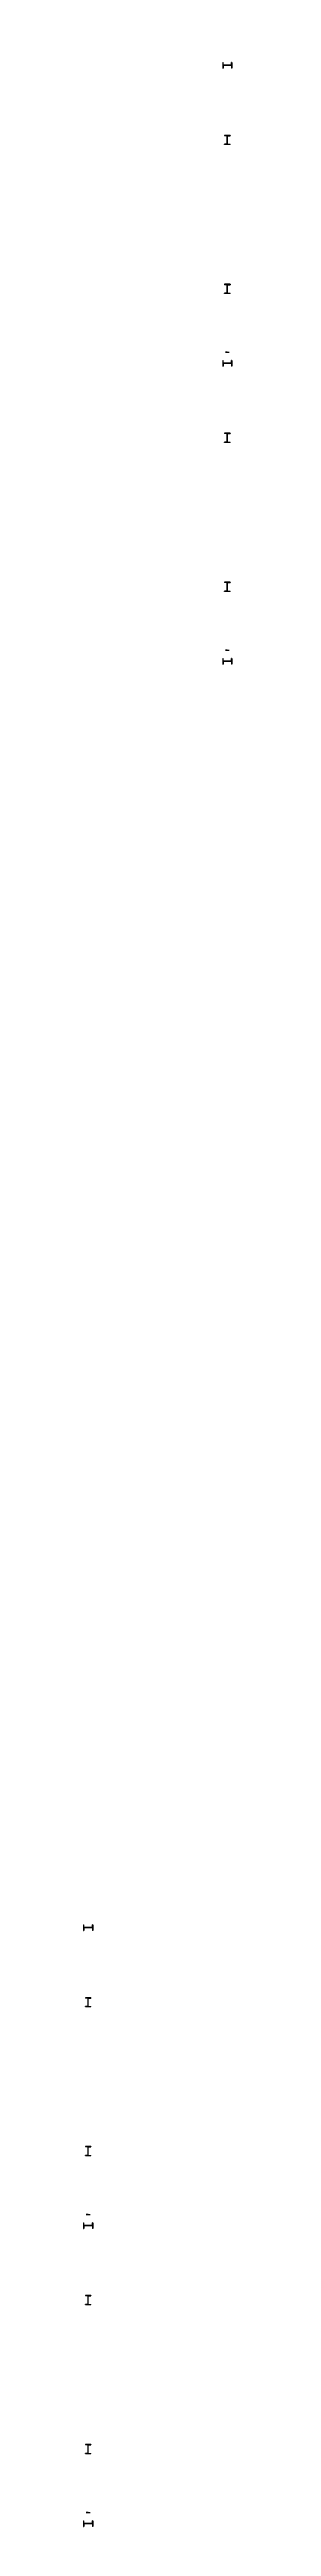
# Model space of a CAD drawing. Extents: x -150 to 68137, y 0 to 1132852.
# Drawn here: x 19756 to 28037, y 399850 to 532852 of the extents above; entities that cross this region are included whole.
import ezdxf
from ezdxf.enums import TextEntityAlignment as Align

# ---------------------------------------------------------------- set-up
doc = ezdxf.new("R2010")
doc.units = 0

msp = doc.modelspace()

# ---------------------------------------------------------------- texts
at = {"layer": 'C1', "extrusion": (-1, 0, 0)}
for p in [(-532536.8, 1665, -28036.8), (-532536.8, 4895, -28036.8), (-532536.8, 8025, -28036.8), (-528536.8, 1665, -28036.8), (-528536.8, 4895, -28036.8), (-528536.8, 8025, -28036.8), (-520536.8, 1665, -28036.8), (-520536.8, 4895, -28036.8), (-520536.8, 8025, -28036.8), (-516536.8, 1665, -28036.8), (-516536.8, 4895, -28036.8), (-516536.8, 8025, -28036.8), (-512536.8, 1665, -28036.8), (-512536.8, 4895, -28036.8), (-512536.8, 8025, -28036.8), (-504536.8, 1665, -28036.8), (-504536.8, 4895, -28036.8), (-504536.8, 8025, -28036.8), (-500536.8, 1665, -28036.8), (-500536.8, 4895, -28036.8), (-500536.8, 8025, -28036.8), (-432536.8, 1665, -20536.8), (-432536.8, 4895, -20536.8), (-432536.8, 8025, -20536.8), (-428536.8, 1665, -20536.8), (-428536.8, 4895, -20536.8), (-428536.8, 8025, -20536.8), (-420536.8, 1665, -20536.8), (-420536.8, 4895, -20536.8), (-420536.8, 8025, -20536.8), (-416536.8, 1665, -20536.8), (-416536.8, 4895, -20536.8), (-416536.8, 8025, -20536.8), (-412536.8, 1665, -20536.8), (-412536.8, 4895, -20536.8), (-412536.8, 8025, -20536.8), (-404536.8, 1665, -20536.8), (-404536.8, 4895, -20536.8), (-404536.8, 8025, -20536.8), (-400536.8, 1665, -20536.8), (-400536.8, 4895, -20536.8), (-400536.8, 8025, -20536.8)]:
    msp.add_text('C1', height=400, dxfattribs=at).set_placement(p, align=Align.BOTTOM_CENTER)
at = {"layer": 'G42', "extrusion": (-1, 0, 0)}
for p in [(-524440, 3330, -27940), (-524440, 6460, -27940), (-524440, 9590, -27940), (-508440, 3330, -27940), (-508440, 6460, -27940), (-508440, 9590, -27940), (-424440, 3330, -20440), (-424440, 6460, -20440), (-424440, 9590, -20440), (-408440, 3330, -20440), (-408440, 6460, -20440), (-408440, 9590, -20440)]:
    msp.add_text('G42', height=400, dxfattribs=at).set_placement(p, align=Align.BOTTOM_CENTER)
at = {"layer": 'G43', "extrusion": (-1, 0, 0)}
for p in [(-530440, 3330, -27940), (-530440, 6460, -27940), (-530440, 9590, -27940), (-518440, 3330, -27940), (-518440, 6460, -27940), (-518440, 9590, -27940), (-514440, 3330, -27940), (-514440, 6460, -27940), (-514440, 9590, -27940), (-502440, 3330, -27940), (-502440, 6460, -27940), (-502440, 9590, -27940), (-430440, 3330, -20440), (-430440, 6460, -20440), (-430440, 9590, -20440), (-418440, 3330, -20440), (-418440, 6460, -20440), (-418440, 9590, -20440), (-414440, 3330, -20440), (-414440, 6460, -20440), (-414440, 9590, -20440), (-402440, 3330, -20440), (-402440, 6460, -20440), (-402440, 9590, -20440)]:
    msp.add_text('G43', height=400, dxfattribs=at).set_placement(p, align=Align.BOTTOM_CENTER)

# ---------------------------------------------------------------- linework, layer by layer
at = {"layer": 'C1'}
for p, q in [((27256, 532150), (27256, 531850)), ((27256, 532150), (27274, 532150)), ((27256, 532150, 3330), (27256, 531850, 3330)), ((27256, 532150, 3330), (27274, 532150, 3330)), ((27256, 532150, 6460), (27256, 531850, 6460)), ((27256, 532150, 6460), (27274, 532150, 6460)), ((27274, 532005.5), (27274, 532150)), ((27274, 532005.5, 3330), (27274, 532150, 3330)), ((27274, 532005.5, 6460), (27274, 532150, 6460)), ((27726, 532005.5), (27726, 532150)), ((27744, 532150), (27726, 532150)), ((27726, 532005.5, 3330), (27726, 532150, 3330)), ((27744, 532150, 3330), (27726, 532150, 3330)), ((27726, 532005.5, 6460), (27726, 532150, 6460)), ((27744, 532150, 6460), (27726, 532150, 6460)), ((27744, 532150), (27744, 531850)), ((27744, 532150, 3330), (27744, 531850, 3330)), ((27744, 532150, 6460), (27744, 531850, 6460)), ((27256, 531850), (27274, 531850)), ((27256, 531850, 3330), (27274, 531850, 3330)), ((27256, 531850, 6460), (27274, 531850, 6460)), ((27726, 532005.5), (27274, 532005.5)), ((27274, 532005.5), (27274, 532005.5)), ((27274, 532005.5), (27274, 532005.5)), ((27274, 532005.5), (27274, 532005.5)), ((27726, 532005.5, 3330), (27274, 532005.5, 3330)), ((27274, 532005.5, 3330), (27274, 532005.5, 3330)), ((27274, 532005.5, 3330), (27274, 532005.5, 3330)), ((27274, 532005.5, 3330), (27274, 532005.5, 3330)), ((27726, 532005.5, 6460), (27274, 532005.5, 6460)), ((27274, 532005.5, 6460), (27274, 532005.5, 6460)), ((27274, 532005.5, 6460), (27274, 532005.5, 6460)), ((27274, 532005.5, 6460), (27274, 532005.5, 6460)), ((27726, 531994.5), (27274, 531994.5)), ((27274, 531994.5), (27274, 531994.5)), ((27274, 531994.5), (27274, 531994.5)), ((27274, 531994.5), (27274, 531994.5)), ((27274, 531994.5), (27274, 531850)), ((27726, 531994.5, 3330), (27274, 531994.5, 3330)), ((27274, 531994.5, 3330), (27274, 531994.5, 3330)), ((27274, 531994.5, 3330), (27274, 531994.5, 3330)), ((27274, 531994.5, 3330), (27274, 531994.5, 3330)), ((27274, 531994.5, 3330), (27274, 531850, 3330)), ((27726, 531994.5, 6460), (27274, 531994.5, 6460)), ((27274, 531994.5, 6460), (27274, 531994.5, 6460)), ((27274, 531994.5, 6460), (27274, 531994.5, 6460)), ((27274, 531994.5, 6460), (27274, 531994.5, 6460)), ((27274, 531994.5, 6460), (27274, 531850, 6460)), ((27726, 532005.5), (27726, 532005.5)), ((27726, 532005.5), (27726, 532005.5)), ((27726, 532005.5), (27726, 532005.5)), ((27726, 532005.5, 3330), (27726, 532005.5, 3330)), ((27726, 532005.5, 3330), (27726, 532005.5, 3330)), ((27726, 532005.5, 3330), (27726, 532005.5, 3330)), ((27726, 532005.5, 6460), (27726, 532005.5, 6460)), ((27726, 532005.5, 6460), (27726, 532005.5, 6460)), ((27726, 532005.5, 6460), (27726, 532005.5, 6460)), ((27726, 531994.5), (27726, 531994.5)), ((27726, 531994.5), (27726, 531994.5)), ((27726, 531994.5), (27726, 531994.5)), ((27726, 531994.5), (27726, 531850)), ((27726, 531994.5, 3330), (27726, 531994.5, 3330)), ((27726, 531994.5, 3330), (27726, 531994.5, 3330)), ((27726, 531994.5, 3330), (27726, 531994.5, 3330)), ((27726, 531994.5, 3330), (27726, 531850, 3330)), ((27726, 531994.5, 6460), (27726, 531994.5, 6460)), ((27726, 531994.5, 6460), (27726, 531994.5, 6460)), ((27726, 531994.5, 6460), (27726, 531994.5, 6460)), ((27726, 531994.5, 6460), (27726, 531850, 6460)), ((27744, 531850), (27726, 531850)), ((27744, 531850, 3330), (27726, 531850, 3330)), ((27744, 531850, 6460), (27726, 531850, 6460)), ((27650, 528244), (27350, 528244)), ((27350, 528244), (27350, 528226)), ((27650, 528244, 3330), (27350, 528244, 3330)), ((27350, 528244, 3330), (27350, 528226, 3330)), ((27650, 528244, 6460), (27350, 528244, 6460)), ((27350, 528244, 6460), (27350, 528226, 6460)), ((27494.5, 528226), (27350, 528226)), ((27494.5, 528226, 3330), (27350, 528226, 3330)), ((27494.5, 528226, 6460), (27350, 528226, 6460)), ((27494.5, 527774), (27494.5, 528226)), ((27494.5, 528226), (27494.5, 528226)), ((27494.5, 528226), (27494.5, 528226)), ((27494.5, 528226), (27494.5, 528226)), ((27494.5, 527774, 3330), (27494.5, 528226, 3330)), ((27494.5, 528226, 3330), (27494.5, 528226, 3330)), ((27494.5, 528226, 3330), (27494.5, 528226, 3330)), ((27494.5, 528226, 3330), (27494.5, 528226, 3330)), ((27494.5, 527774, 6460), (27494.5, 528226, 6460)), ((27494.5, 528226, 6460), (27494.5, 528226, 6460)), ((27494.5, 528226, 6460), (27494.5, 528226, 6460)), ((27494.5, 528226, 6460), (27494.5, 528226, 6460)), ((27505.5, 527774), (27505.5, 528226)), ((27505.5, 528226), (27505.5, 528226)), ((27505.5, 528226), (27505.5, 528226)), ((27505.5, 528226), (27505.5, 528226)), ((27505.5, 528226), (27650, 528226)), ((27505.5, 527774, 3330), (27505.5, 528226, 3330)), ((27505.5, 528226, 3330), (27505.5, 528226, 3330)), ((27505.5, 528226, 3330), (27505.5, 528226, 3330)), ((27505.5, 528226, 3330), (27505.5, 528226, 3330)), ((27505.5, 528226, 3330), (27650, 528226, 3330)), ((27505.5, 527774, 6460), (27505.5, 528226, 6460)), ((27505.5, 528226, 6460), (27505.5, 528226, 6460)), ((27505.5, 528226, 6460), (27505.5, 528226, 6460)), ((27505.5, 528226, 6460), (27505.5, 528226, 6460)), ((27505.5, 528226, 6460), (27650, 528226, 6460)), ((27650, 528244), (27650, 528226)), ((27650, 528244, 3330), (27650, 528226, 3330)), ((27650, 528244, 6460), (27650, 528226, 6460)), ((27494.5, 527774), (27350, 527774)), ((27350, 527756), (27350, 527774)), ((27494.5, 527774, 3330), (27350, 527774, 3330)), ((27350, 527756, 3330), (27350, 527774, 3330)), ((27494.5, 527774, 6460), (27350, 527774, 6460)), ((27350, 527756, 6460), (27350, 527774, 6460)), ((27650, 527756), (27350, 527756)), ((27650, 527756, 3330), (27350, 527756, 3330)), ((27650, 527756, 6460), (27350, 527756, 6460)), ((27494.5, 527774), (27494.5, 527774)), ((27494.5, 527774), (27494.5, 527774)), ((27494.5, 527774), (27494.5, 527774)), ((27494.5, 527774, 3330), (27494.5, 527774, 3330)), ((27494.5, 527774, 3330), (27494.5, 527774, 3330)), ((27494.5, 527774, 3330), (27494.5, 527774, 3330)), ((27494.5, 527774, 6460), (27494.5, 527774, 6460)), ((27494.5, 527774, 6460), (27494.5, 527774, 6460)), ((27494.5, 527774, 6460), (27494.5, 527774, 6460)), ((27505.5, 527774), (27505.5, 527774)), ((27505.5, 527774), (27505.5, 527774)), ((27505.5, 527774), (27505.5, 527774)), ((27505.5, 527774), (27650, 527774)), ((27505.5, 527774, 3330), (27505.5, 527774, 3330)), ((27505.5, 527774, 3330), (27505.5, 527774, 3330)), ((27505.5, 527774, 3330), (27505.5, 527774, 3330)), ((27505.5, 527774, 3330), (27650, 527774, 3330)), ((27505.5, 527774, 6460), (27505.5, 527774, 6460)), ((27505.5, 527774, 6460), (27505.5, 527774, 6460)), ((27505.5, 527774, 6460), (27505.5, 527774, 6460)), ((27505.5, 527774, 6460), (27650, 527774, 6460)), ((27650, 527756), (27650, 527774)), ((27650, 527756, 3330), (27650, 527774, 3330)), ((27650, 527756, 6460), (27650, 527774, 6460)), ((27650, 520244), (27350, 520244)), ((27350, 520244), (27350, 520226)), ((27650, 520244, 3330), (27350, 520244, 3330)), ((27350, 520244, 3330), (27350, 520226, 3330)), ((27650, 520244, 6460), (27350, 520244, 6460)), ((27350, 520244, 6460), (27350, 520226, 6460)), ((27494.5, 520226), (27350, 520226)), ((27494.5, 520226, 3330), (27350, 520226, 3330)), ((27494.5, 520226, 6460), (27350, 520226, 6460)), ((27494.5, 519774), (27494.5, 520226)), ((27494.5, 520226), (27494.5, 520226)), ((27494.5, 520226), (27494.5, 520226)), ((27494.5, 520226), (27494.5, 520226)), ((27494.5, 519774, 3330), (27494.5, 520226, 3330)), ((27494.5, 520226, 3330), (27494.5, 520226, 3330)), ((27494.5, 520226, 3330), (27494.5, 520226, 3330)), ((27494.5, 520226, 3330), (27494.5, 520226, 3330)), ((27494.5, 519774, 6460), (27494.5, 520226, 6460)), ((27494.5, 520226, 6460), (27494.5, 520226, 6460)), ((27494.5, 520226, 6460), (27494.5, 520226, 6460)), ((27494.5, 520226, 6460), (27494.5, 520226, 6460)), ((27505.5, 519774), (27505.5, 520226)), ((27505.5, 520226), (27505.5, 520226)), ((27505.5, 520226), (27505.5, 520226)), ((27505.5, 520226), (27505.5, 520226)), ((27505.5, 520226), (27650, 520226)), ((27505.5, 519774, 3330), (27505.5, 520226, 3330)), ((27505.5, 520226, 3330), (27505.5, 520226, 3330)), ((27505.5, 520226, 3330), (27505.5, 520226, 3330)), ((27505.5, 520226, 3330), (27505.5, 520226, 3330)), ((27505.5, 520226, 3330), (27650, 520226, 3330)), ((27505.5, 519774, 6460), (27505.5, 520226, 6460)), ((27505.5, 520226, 6460), (27505.5, 520226, 6460)), ((27505.5, 520226, 6460), (27505.5, 520226, 6460)), ((27505.5, 520226, 6460), (27505.5, 520226, 6460)), ((27505.5, 520226, 6460), (27650, 520226, 6460)), ((27650, 520244), (27650, 520226)), ((27650, 520244, 3330), (27650, 520226, 3330)), ((27650, 520244, 6460), (27650, 520226, 6460)), ((27494.5, 519774), (27350, 519774)), ((27350, 519756), (27350, 519774)), ((27494.5, 519774, 3330), (27350, 519774, 3330)), ((27350, 519756, 3330), (27350, 519774, 3330)), ((27494.5, 519774, 6460), (27350, 519774, 6460)), ((27350, 519756, 6460), (27350, 519774, 6460)), ((27650, 519756), (27350, 519756)), ((27650, 519756, 3330), (27350, 519756, 3330)), ((27650, 519756, 6460), (27350, 519756, 6460)), ((27494.5, 519774), (27494.5, 519774)), ((27494.5, 519774), (27494.5, 519774)), ((27494.5, 519774), (27494.5, 519774)), ((27494.5, 519774, 3330), (27494.5, 519774, 3330)), ((27494.5, 519774, 3330), (27494.5, 519774, 3330)), ((27494.5, 519774, 3330), (27494.5, 519774, 3330)), ((27494.5, 519774, 6460), (27494.5, 519774, 6460)), ((27494.5, 519774, 6460), (27494.5, 519774, 6460)), ((27494.5, 519774, 6460), (27494.5, 519774, 6460)), ((27505.5, 519774), (27505.5, 519774)), ((27505.5, 519774), (27505.5, 519774)), ((27505.5, 519774), (27505.5, 519774)), ((27505.5, 519774), (27650, 519774)), ((27505.5, 519774, 3330), (27505.5, 519774, 3330)), ((27505.5, 519774, 3330), (27505.5, 519774, 3330)), ((27505.5, 519774, 3330), (27505.5, 519774, 3330)), ((27505.5, 519774, 3330), (27650, 519774, 3330)), ((27505.5, 519774, 6460), (27505.5, 519774, 6460)), ((27505.5, 519774, 6460), (27505.5, 519774, 6460)), ((27505.5, 519774, 6460), (27505.5, 519774, 6460)), ((27505.5, 519774, 6460), (27650, 519774, 6460)), ((27650, 519756), (27650, 519774)), ((27650, 519756, 3330), (27650, 519774, 3330)), ((27650, 519756, 6460), (27650, 519774, 6460)), ((27256, 516150), (27256, 515850)), ((27256, 516150), (27274, 516150)), ((27256, 516150, 3330), (27256, 515850, 3330)), ((27256, 516150, 3330), (27274, 516150, 3330)), ((27256, 516150, 6460), (27256, 515850, 6460)), ((27256, 516150, 6460), (27274, 516150, 6460)), ((27274, 516005.5), (27274, 516150)), ((27274, 516005.5, 3330), (27274, 516150, 3330)), ((27274, 516005.5, 6460), (27274, 516150, 6460)), ((27726, 516005.5), (27726, 516150)), ((27744, 516150), (27726, 516150)), ((27726, 516005.5, 3330), (27726, 516150, 3330)), ((27744, 516150, 3330), (27726, 516150, 3330)), ((27726, 516005.5, 6460), (27726, 516150, 6460)), ((27744, 516150, 6460), (27726, 516150, 6460)), ((27744, 516150), (27744, 515850)), ((27744, 516150, 3330), (27744, 515850, 3330)), ((27744, 516150, 6460), (27744, 515850, 6460)), ((27256, 515850), (27274, 515850)), ((27256, 515850, 3330), (27274, 515850, 3330)), ((27256, 515850, 6460), (27274, 515850, 6460)), ((27726, 516005.5), (27274, 516005.5)), ((27274, 516005.5), (27274, 516005.5)), ((27274, 516005.5), (27274, 516005.5)), ((27274, 516005.5), (27274, 516005.5)), ((27726, 516005.5, 3330), (27274, 516005.5, 3330)), ((27274, 516005.5, 3330), (27274, 516005.5, 3330)), ((27274, 516005.5, 3330), (27274, 516005.5, 3330)), ((27274, 516005.5, 3330), (27274, 516005.5, 3330)), ((27726, 516005.5, 6460), (27274, 516005.5, 6460)), ((27274, 516005.5, 6460), (27274, 516005.5, 6460)), ((27274, 516005.5, 6460), (27274, 516005.5, 6460)), ((27274, 516005.5, 6460), (27274, 516005.5, 6460)), ((27726, 515994.5), (27274, 515994.5)), ((27274, 515994.5), (27274, 515994.5)), ((27274, 515994.5), (27274, 515994.5)), ((27274, 515994.5), (27274, 515994.5)), ((27274, 515994.5), (27274, 515850)), ((27726, 515994.5, 3330), (27274, 515994.5, 3330)), ((27274, 515994.5, 3330), (27274, 515994.5, 3330)), ((27274, 515994.5, 3330), (27274, 515994.5, 3330)), ((27274, 515994.5, 3330), (27274, 515994.5, 3330)), ((27274, 515994.5, 3330), (27274, 515850, 3330)), ((27726, 515994.5, 6460), (27274, 515994.5, 6460)), ((27274, 515994.5, 6460), (27274, 515994.5, 6460)), ((27274, 515994.5, 6460), (27274, 515994.5, 6460)), ((27274, 515994.5, 6460), (27274, 515994.5, 6460)), ((27274, 515994.5, 6460), (27274, 515850, 6460)), ((27726, 516005.5), (27726, 516005.5)), ((27726, 516005.5), (27726, 516005.5)), ((27726, 516005.5), (27726, 516005.5)), ((27726, 516005.5, 3330), (27726, 516005.5, 3330)), ((27726, 516005.5, 3330), (27726, 516005.5, 3330)), ((27726, 516005.5, 3330), (27726, 516005.5, 3330)), ((27726, 516005.5, 6460), (27726, 516005.5, 6460)), ((27726, 516005.5, 6460), (27726, 516005.5, 6460)), ((27726, 516005.5, 6460), (27726, 516005.5, 6460)), ((27726, 515994.5), (27726, 515994.5)), ((27726, 515994.5), (27726, 515994.5)), ((27726, 515994.5), (27726, 515994.5)), ((27726, 515994.5), (27726, 515850)), ((27726, 515994.5, 3330), (27726, 515994.5, 3330)), ((27726, 515994.5, 3330), (27726, 515994.5, 3330)), ((27726, 515994.5, 3330), (27726, 515994.5, 3330)), ((27726, 515994.5, 3330), (27726, 515850, 3330)), ((27726, 515994.5, 6460), (27726, 515994.5, 6460)), ((27726, 515994.5, 6460), (27726, 515994.5, 6460)), ((27726, 515994.5, 6460), (27726, 515994.5, 6460)), ((27726, 515994.5, 6460), (27726, 515850, 6460)), ((27744, 515850), (27726, 515850)), ((27744, 515850, 3330), (27726, 515850, 3330)), ((27744, 515850, 6460), (27726, 515850, 6460)), ((27650, 512244), (27350, 512244)), ((27350, 512244), (27350, 512226)), ((27650, 512244, 3330), (27350, 512244, 3330)), ((27350, 512244, 3330), (27350, 512226, 3330)), ((27650, 512244, 6460), (27350, 512244, 6460)), ((27350, 512244, 6460), (27350, 512226, 6460)), ((27494.5, 512226), (27350, 512226)), ((27494.5, 512226, 3330), (27350, 512226, 3330)), ((27494.5, 512226, 6460), (27350, 512226, 6460)), ((27494.5, 511774), (27494.5, 512226)), ((27494.5, 512226), (27494.5, 512226)), ((27494.5, 512226), (27494.5, 512226)), ((27494.5, 512226), (27494.5, 512226)), ((27494.5, 511774, 3330), (27494.5, 512226, 3330)), ((27494.5, 512226, 3330), (27494.5, 512226, 3330)), ((27494.5, 512226, 3330), (27494.5, 512226, 3330)), ((27494.5, 512226, 3330), (27494.5, 512226, 3330)), ((27494.5, 511774, 6460), (27494.5, 512226, 6460)), ((27494.5, 512226, 6460), (27494.5, 512226, 6460)), ((27494.5, 512226, 6460), (27494.5, 512226, 6460)), ((27494.5, 512226, 6460), (27494.5, 512226, 6460)), ((27505.5, 511774), (27505.5, 512226)), ((27505.5, 512226), (27505.5, 512226)), ((27505.5, 512226), (27505.5, 512226)), ((27505.5, 512226), (27505.5, 512226)), ((27505.5, 512226), (27650, 512226)), ((27505.5, 511774, 3330), (27505.5, 512226, 3330)), ((27505.5, 512226, 3330), (27505.5, 512226, 3330)), ((27505.5, 512226, 3330), (27505.5, 512226, 3330)), ((27505.5, 512226, 3330), (27505.5, 512226, 3330)), ((27505.5, 512226, 3330), (27650, 512226, 3330)), ((27505.5, 511774, 6460), (27505.5, 512226, 6460)), ((27505.5, 512226, 6460), (27505.5, 512226, 6460)), ((27505.5, 512226, 6460), (27505.5, 512226, 6460)), ((27505.5, 512226, 6460), (27505.5, 512226, 6460)), ((27505.5, 512226, 6460), (27650, 512226, 6460)), ((27650, 512244), (27650, 512226)), ((27650, 512244, 3330), (27650, 512226, 3330)), ((27650, 512244, 6460), (27650, 512226, 6460)), ((27494.5, 511774), (27350, 511774)), ((27350, 511756), (27350, 511774)), ((27494.5, 511774, 3330), (27350, 511774, 3330)), ((27350, 511756, 3330), (27350, 511774, 3330)), ((27494.5, 511774, 6460), (27350, 511774, 6460)), ((27350, 511756, 6460), (27350, 511774, 6460)), ((27650, 511756), (27350, 511756)), ((27650, 511756, 3330), (27350, 511756, 3330)), ((27650, 511756, 6460), (27350, 511756, 6460)), ((27494.5, 511774), (27494.5, 511774)), ((27494.5, 511774), (27494.5, 511774)), ((27494.5, 511774), (27494.5, 511774)), ((27494.5, 511774, 3330), (27494.5, 511774, 3330)), ((27494.5, 511774, 3330), (27494.5, 511774, 3330)), ((27494.5, 511774, 3330), (27494.5, 511774, 3330)), ((27494.5, 511774, 6460), (27494.5, 511774, 6460)), ((27494.5, 511774, 6460), (27494.5, 511774, 6460)), ((27494.5, 511774, 6460), (27494.5, 511774, 6460)), ((27505.5, 511774), (27505.5, 511774)), ((27505.5, 511774), (27505.5, 511774)), ((27505.5, 511774), (27505.5, 511774)), ((27505.5, 511774), (27650, 511774)), ((27505.5, 511774, 3330), (27505.5, 511774, 3330)), ((27505.5, 511774, 3330), (27505.5, 511774, 3330)), ((27505.5, 511774, 3330), (27505.5, 511774, 3330)), ((27505.5, 511774, 3330), (27650, 511774, 3330)), ((27505.5, 511774, 6460), (27505.5, 511774, 6460)), ((27505.5, 511774, 6460), (27505.5, 511774, 6460)), ((27505.5, 511774, 6460), (27505.5, 511774, 6460)), ((27505.5, 511774, 6460), (27650, 511774, 6460)), ((27650, 511756), (27650, 511774)), ((27650, 511756, 3330), (27650, 511774, 3330)), ((27650, 511756, 6460), (27650, 511774, 6460)), ((27650, 504244), (27350, 504244)), ((27350, 504244), (27350, 504226)), ((27650, 504244, 3330), (27350, 504244, 3330)), ((27350, 504244, 3330), (27350, 504226, 3330)), ((27650, 504244, 6460), (27350, 504244, 6460)), ((27350, 504244, 6460), (27350, 504226, 6460)), ((27494.5, 504226), (27350, 504226)), ((27494.5, 504226, 3330), (27350, 504226, 3330)), ((27494.5, 504226, 6460), (27350, 504226, 6460)), ((27494.5, 503774), (27494.5, 504226)), ((27494.5, 504226), (27494.5, 504226)), ((27494.5, 504226), (27494.5, 504226)), ((27494.5, 504226), (27494.5, 504226)), ((27494.5, 503774, 3330), (27494.5, 504226, 3330)), ((27494.5, 504226, 3330), (27494.5, 504226, 3330)), ((27494.5, 504226, 3330), (27494.5, 504226, 3330)), ((27494.5, 504226, 3330), (27494.5, 504226, 3330)), ((27494.5, 503774, 6460), (27494.5, 504226, 6460)), ((27494.5, 504226, 6460), (27494.5, 504226, 6460)), ((27494.5, 504226, 6460), (27494.5, 504226, 6460)), ((27494.5, 504226, 6460), (27494.5, 504226, 6460)), ((27505.5, 503774), (27505.5, 504226)), ((27505.5, 504226), (27505.5, 504226)), ((27505.5, 504226), (27505.5, 504226)), ((27505.5, 504226), (27505.5, 504226)), ((27505.5, 504226), (27650, 504226)), ((27505.5, 503774, 3330), (27505.5, 504226, 3330)), ((27505.5, 504226, 3330), (27505.5, 504226, 3330)), ((27505.5, 504226, 3330), (27505.5, 504226, 3330)), ((27505.5, 504226, 3330), (27505.5, 504226, 3330)), ((27505.5, 504226, 3330), (27650, 504226, 3330)), ((27505.5, 503774, 6460), (27505.5, 504226, 6460)), ((27505.5, 504226, 6460), (27505.5, 504226, 6460)), ((27505.5, 504226, 6460), (27505.5, 504226, 6460)), ((27505.5, 504226, 6460), (27505.5, 504226, 6460)), ((27505.5, 504226, 6460), (27650, 504226, 6460)), ((27650, 504244), (27650, 504226)), ((27650, 504244, 3330), (27650, 504226, 3330)), ((27650, 504244, 6460), (27650, 504226, 6460)), ((27494.5, 503774), (27350, 503774)), ((27350, 503756), (27350, 503774)), ((27494.5, 503774, 3330), (27350, 503774, 3330)), ((27350, 503756, 3330), (27350, 503774, 3330)), ((27494.5, 503774, 6460), (27350, 503774, 6460)), ((27350, 503756, 6460), (27350, 503774, 6460)), ((27650, 503756), (27350, 503756)), ((27650, 503756, 3330), (27350, 503756, 3330)), ((27650, 503756, 6460), (27350, 503756, 6460)), ((27494.5, 503774), (27494.5, 503774)), ((27494.5, 503774), (27494.5, 503774)), ((27494.5, 503774), (27494.5, 503774)), ((27494.5, 503774, 3330), (27494.5, 503774, 3330)), ((27494.5, 503774, 3330), (27494.5, 503774, 3330)), ((27494.5, 503774, 3330), (27494.5, 503774, 3330)), ((27494.5, 503774, 6460), (27494.5, 503774, 6460)), ((27494.5, 503774, 6460), (27494.5, 503774, 6460)), ((27494.5, 503774, 6460), (27494.5, 503774, 6460)), ((27505.5, 503774), (27505.5, 503774)), ((27505.5, 503774), (27505.5, 503774)), ((27505.5, 503774), (27505.5, 503774)), ((27505.5, 503774), (27650, 503774)), ((27505.5, 503774, 3330), (27505.5, 503774, 3330)), ((27505.5, 503774, 3330), (27505.5, 503774, 3330)), ((27505.5, 503774, 3330), (27505.5, 503774, 3330)), ((27505.5, 503774, 3330), (27650, 503774, 3330)), ((27505.5, 503774, 6460), (27505.5, 503774, 6460)), ((27505.5, 503774, 6460), (27505.5, 503774, 6460)), ((27505.5, 503774, 6460), (27505.5, 503774, 6460)), ((27505.5, 503774, 6460), (27650, 503774, 6460)), ((27650, 503756), (27650, 503774)), ((27650, 503756, 3330), (27650, 503774, 3330)), ((27650, 503756, 6460), (27650, 503774, 6460)), ((27256, 500150), (27256, 499850)), ((27256, 500150), (27274, 500150)), ((27256, 500150, 3330), (27256, 499850, 3330)), ((27256, 500150, 3330), (27274, 500150, 3330)), ((27256, 500150, 6460), (27256, 499850, 6460)), ((27256, 500150, 6460), (27274, 500150, 6460)), ((27274, 500005.5), (27274, 500150)), ((27274, 500005.5, 3330), (27274, 500150, 3330)), ((27274, 500005.5, 6460), (27274, 500150, 6460)), ((27726, 500005.5), (27726, 500150)), ((27744, 500150), (27726, 500150)), ((27726, 500005.5, 3330), (27726, 500150, 3330)), ((27744, 500150, 3330), (27726, 500150, 3330)), ((27726, 500005.5, 6460), (27726, 500150, 6460)), ((27744, 500150, 6460), (27726, 500150, 6460)), ((27744, 500150), (27744, 499850)), ((27744, 500150, 3330), (27744, 499850, 3330)), ((27744, 500150, 6460), (27744, 499850, 6460)), ((27256, 499850), (27274, 499850)), ((27256, 499850, 3330), (27274, 499850, 3330)), ((27256, 499850, 6460), (27274, 499850, 6460)), ((27726, 500005.5), (27274, 500005.5)), ((27274, 500005.5), (27274, 500005.5)), ((27274, 500005.5), (27274, 500005.5)), ((27274, 500005.5), (27274, 500005.5)), ((27726, 500005.5, 3330), (27274, 500005.5, 3330)), ((27274, 500005.5, 3330), (27274, 500005.5, 3330)), ((27274, 500005.5, 3330), (27274, 500005.5, 3330)), ((27274, 500005.5, 3330), (27274, 500005.5, 3330)), ((27726, 500005.5, 6460), (27274, 500005.5, 6460)), ((27274, 500005.5, 6460), (27274, 500005.5, 6460)), ((27274, 500005.5, 6460), (27274, 500005.5, 6460)), ((27274, 500005.5, 6460), (27274, 500005.5, 6460)), ((27726, 499994.5), (27274, 499994.5)), ((27274, 499994.5), (27274, 499994.5)), ((27274, 499994.5), (27274, 499994.5)), ((27274, 499994.5), (27274, 499994.5)), ((27274, 499994.5), (27274, 499850)), ((27726, 499994.5, 3330), (27274, 499994.5, 3330)), ((27274, 499994.5, 3330), (27274, 499994.5, 3330)), ((27274, 499994.5, 3330), (27274, 499994.5, 3330)), ((27274, 499994.5, 3330), (27274, 499994.5, 3330)), ((27274, 499994.5, 3330), (27274, 499850, 3330)), ((27726, 499994.5, 6460), (27274, 499994.5, 6460)), ((27274, 499994.5, 6460), (27274, 499994.5, 6460)), ((27274, 499994.5, 6460), (27274, 499994.5, 6460)), ((27274, 499994.5, 6460), (27274, 499994.5, 6460)), ((27274, 499994.5, 6460), (27274, 499850, 6460)), ((27726, 500005.5), (27726, 500005.5)), ((27726, 500005.5), (27726, 500005.5)), ((27726, 500005.5), (27726, 500005.5)), ((27726, 500005.5, 3330), (27726, 500005.5, 3330)), ((27726, 500005.5, 3330), (27726, 500005.5, 3330)), ((27726, 500005.5, 3330), (27726, 500005.5, 3330)), ((27726, 500005.5, 6460), (27726, 500005.5, 6460)), ((27726, 500005.5, 6460), (27726, 500005.5, 6460)), ((27726, 500005.5, 6460), (27726, 500005.5, 6460)), ((27726, 499994.5), (27726, 499994.5)), ((27726, 499994.5), (27726, 499994.5)), ((27726, 499994.5), (27726, 499994.5)), ((27726, 499994.5), (27726, 499850)), ((27726, 499994.5, 3330), (27726, 499994.5, 3330)), ((27726, 499994.5, 3330), (27726, 499994.5, 3330)), ((27726, 499994.5, 3330), (27726, 499994.5, 3330)), ((27726, 499994.5, 3330), (27726, 499850, 3330)), ((27726, 499994.5, 6460), (27726, 499994.5, 6460)), ((27726, 499994.5, 6460), (27726, 499994.5, 6460)), ((27726, 499994.5, 6460), (27726, 499994.5, 6460)), ((27726, 499994.5, 6460), (27726, 499850, 6460)), ((27744, 499850), (27726, 499850)), ((27744, 499850, 3330), (27726, 499850, 3330)), ((27744, 499850, 6460), (27726, 499850, 6460)), ((19756, 432150), (19756, 431850)), ((19756, 432150), (19774, 432150)), ((19756, 432150, 3330), (19756, 431850, 3330)), ((19756, 432150, 3330), (19774, 432150, 3330)), ((19756, 432150, 6460), (19756, 431850, 6460)), ((19756, 432150, 6460), (19774, 432150, 6460)), ((19756, 431850), (19774, 431850)), ((19756, 431850, 3330), (19774, 431850, 3330)), ((19756, 431850, 6460), (19774, 431850, 6460)), ((19774, 432005.5), (19774, 432150)), ((19774, 432005.5, 3330), (19774, 432150, 3330)), ((19774, 432005.5, 6460), (19774, 432150, 6460)), ((20226, 432005.5), (19774, 432005.5)), ((19774, 432005.5), (19774, 432005.5)), ((19774, 432005.5), (19774, 432005.5)), ((19774, 432005.5), (19774, 432005.5)), ((20226, 432005.5, 3330), (19774, 432005.5, 3330)), ((19774, 432005.5, 3330), (19774, 432005.5, 3330)), ((19774, 432005.5, 3330), (19774, 432005.5, 3330)), ((19774, 432005.5, 3330), (19774, 432005.5, 3330)), ((20226, 432005.5, 6460), (19774, 432005.5, 6460)), ((19774, 432005.5, 6460), (19774, 432005.5, 6460)), ((19774, 432005.5, 6460), (19774, 432005.5, 6460)), ((19774, 432005.5, 6460), (19774, 432005.5, 6460)), ((20226, 431994.5), (19774, 431994.5)), ((19774, 431994.5), (19774, 431994.5)), ((19774, 431994.5), (19774, 431994.5)), ((19774, 431994.5), (19774, 431994.5)), ((19774, 431994.5), (19774, 431850)), ((20226, 431994.5, 3330), (19774, 431994.5, 3330)), ((19774, 431994.5, 3330), (19774, 431994.5, 3330)), ((19774, 431994.5, 3330), (19774, 431994.5, 3330)), ((19774, 431994.5, 3330), (19774, 431994.5, 3330)), ((19774, 431994.5, 3330), (19774, 431850, 3330)), ((20226, 431994.5, 6460), (19774, 431994.5, 6460)), ((19774, 431994.5, 6460), (19774, 431994.5, 6460)), ((19774, 431994.5, 6460), (19774, 431994.5, 6460)), ((19774, 431994.5, 6460), (19774, 431994.5, 6460)), ((19774, 431994.5, 6460), (19774, 431850, 6460)), ((20226, 432005.5), (20226, 432150)), ((20244, 432150), (20226, 432150)), ((20226, 432005.5, 3330), (20226, 432150, 3330)), ((20244, 432150, 3330), (20226, 432150, 3330)), ((20226, 432005.5, 6460), (20226, 432150, 6460)), ((20244, 432150, 6460), (20226, 432150, 6460)), ((20226, 432005.5), (20226, 432005.5)), ((20226, 432005.5), (20226, 432005.5)), ((20226, 432005.5), (20226, 432005.5)), ((20226, 432005.5, 3330), (20226, 432005.5, 3330)), ((20226, 432005.5, 3330), (20226, 432005.5, 3330)), ((20226, 432005.5, 3330), (20226, 432005.5, 3330)), ((20226, 432005.5, 6460), (20226, 432005.5, 6460)), ((20226, 432005.5, 6460), (20226, 432005.5, 6460)), ((20226, 432005.5, 6460), (20226, 432005.5, 6460)), ((20226, 431994.5), (20226, 431994.5)), ((20226, 431994.5), (20226, 431994.5)), ((20226, 431994.5), (20226, 431994.5)), ((20226, 431994.5), (20226, 431850)), ((20226, 431994.5, 3330), (20226, 431994.5, 3330)), ((20226, 431994.5, 3330), (20226, 431994.5, 3330)), ((20226, 431994.5, 3330), (20226, 431994.5, 3330)), ((20226, 431994.5, 3330), (20226, 431850, 3330)), ((20226, 431994.5, 6460), (20226, 431994.5, 6460)), ((20226, 431994.5, 6460), (20226, 431994.5, 6460)), ((20226, 431994.5, 6460), (20226, 431994.5, 6460)), ((20226, 431994.5, 6460), (20226, 431850, 6460)), ((20244, 431850), (20226, 431850)), ((20244, 431850, 3330), (20226, 431850, 3330)), ((20244, 431850, 6460), (20226, 431850, 6460)), ((20244, 432150), (20244, 431850)), ((20244, 432150, 3330), (20244, 431850, 3330)), ((20244, 432150, 6460), (20244, 431850, 6460)), ((20150, 428244), (19850, 428244)), ((19850, 428244), (19850, 428226)), ((20150, 428244, 3330), (19850, 428244, 3330)), ((19850, 428244, 3330), (19850, 428226, 3330)), ((20150, 428244, 6460), (19850, 428244, 6460)), ((19850, 428244, 6460), (19850, 428226, 6460)), ((19994.5, 428226), (19850, 428226)), ((19994.5, 428226, 3330), (19850, 428226, 3330)), ((19994.5, 428226, 6460), (19850, 428226, 6460)), ((19994.5, 427774), (19850, 427774)), ((19850, 427756), (19850, 427774)), ((19994.5, 427774, 3330), (19850, 427774, 3330)), ((19850, 427756, 3330), (19850, 427774, 3330)), ((19994.5, 427774, 6460), (19850, 427774, 6460)), ((19850, 427756, 6460), (19850, 427774, 6460)), ((20150, 427756), (19850, 427756)), ((20150, 427756, 3330), (19850, 427756, 3330)), ((20150, 427756, 6460), (19850, 427756, 6460)), ((19994.5, 427774), (19994.5, 428226)), ((19994.5, 428226), (19994.5, 428226)), ((19994.5, 428226), (19994.5, 428226)), ((19994.5, 428226), (19994.5, 428226)), ((19994.5, 427774, 3330), (19994.5, 428226, 3330)), ((19994.5, 428226, 3330), (19994.5, 428226, 3330)), ((19994.5, 428226, 3330), (19994.5, 428226, 3330)), ((19994.5, 428226, 3330), (19994.5, 428226, 3330)), ((19994.5, 427774, 6460), (19994.5, 428226, 6460)), ((19994.5, 428226, 6460), (19994.5, 428226, 6460)), ((19994.5, 428226, 6460), (19994.5, 428226, 6460)), ((19994.5, 428226, 6460), (19994.5, 428226, 6460)), ((19994.5, 427774), (19994.5, 427774)), ((19994.5, 427774), (19994.5, 427774)), ((19994.5, 427774), (19994.5, 427774)), ((19994.5, 427774, 3330), (19994.5, 427774, 3330)), ((19994.5, 427774, 3330), (19994.5, 427774, 3330)), ((19994.5, 427774, 3330), (19994.5, 427774, 3330)), ((19994.5, 427774, 6460), (19994.5, 427774, 6460)), ((19994.5, 427774, 6460), (19994.5, 427774, 6460)), ((19994.5, 427774, 6460), (19994.5, 427774, 6460)), ((20005.5, 427774), (20005.5, 428226)), ((20005.5, 428226), (20005.5, 428226)), ((20005.5, 428226), (20005.5, 428226)), ((20005.5, 428226), (20005.5, 428226)), ((20005.5, 428226), (20150, 428226)), ((20005.5, 427774, 3330), (20005.5, 428226, 3330)), ((20005.5, 428226, 3330), (20005.5, 428226, 3330)), ((20005.5, 428226, 3330), (20005.5, 428226, 3330)), ((20005.5, 428226, 3330), (20005.5, 428226, 3330)), ((20005.5, 428226, 3330), (20150, 428226, 3330)), ((20005.5, 427774, 6460), (20005.5, 428226, 6460)), ((20005.5, 428226, 6460), (20005.5, 428226, 6460)), ((20005.5, 428226, 6460), (20005.5, 428226, 6460)), ((20005.5, 428226, 6460), (20005.5, 428226, 6460)), ((20005.5, 428226, 6460), (20150, 428226, 6460)), ((20005.5, 427774), (20005.5, 427774)), ((20005.5, 427774), (20005.5, 427774)), ((20005.5, 427774), (20005.5, 427774)), ((20005.5, 427774), (20150, 427774)), ((20005.5, 427774, 3330), (20005.5, 427774, 3330)), ((20005.5, 427774, 3330), (20005.5, 427774, 3330)), ((20005.5, 427774, 3330), (20005.5, 427774, 3330)), ((20005.5, 427774, 3330), (20150, 427774, 3330)), ((20005.5, 427774, 6460), (20005.5, 427774, 6460)), ((20005.5, 427774, 6460), (20005.5, 427774, 6460)), ((20005.5, 427774, 6460), (20005.5, 427774, 6460)), ((20005.5, 427774, 6460), (20150, 427774, 6460)), ((20150, 428244), (20150, 428226)), ((20150, 428244, 3330), (20150, 428226, 3330)), ((20150, 428244, 6460), (20150, 428226, 6460)), ((20150, 427756), (20150, 427774)), ((20150, 427756, 3330), (20150, 427774, 3330)), ((20150, 427756, 6460), (20150, 427774, 6460)), ((20150, 420244), (19850, 420244)), ((19850, 420244), (19850, 420226)), ((20150, 420244, 3330), (19850, 420244, 3330)), ((19850, 420244, 3330), (19850, 420226, 3330)), ((20150, 420244, 6460), (19850, 420244, 6460)), ((19850, 420244, 6460), (19850, 420226, 6460)), ((19994.5, 420226), (19850, 420226)), ((19994.5, 420226, 3330), (19850, 420226, 3330)), ((19994.5, 420226, 6460), (19850, 420226, 6460)), ((19994.5, 419774), (19850, 419774)), ((19850, 419756), (19850, 419774)), ((19994.5, 419774, 3330), (19850, 419774, 3330)), ((19850, 419756, 3330), (19850, 419774, 3330)), ((19994.5, 419774, 6460), (19850, 419774, 6460)), ((19850, 419756, 6460), (19850, 419774, 6460)), ((20150, 419756), (19850, 419756)), ((20150, 419756, 3330), (19850, 419756, 3330)), ((20150, 419756, 6460), (19850, 419756, 6460)), ((19994.5, 419774), (19994.5, 420226)), ((19994.5, 420226), (19994.5, 420226)), ((19994.5, 420226), (19994.5, 420226)), ((19994.5, 420226), (19994.5, 420226)), ((19994.5, 419774, 3330), (19994.5, 420226, 3330)), ((19994.5, 420226, 3330), (19994.5, 420226, 3330)), ((19994.5, 420226, 3330), (19994.5, 420226, 3330)), ((19994.5, 420226, 3330), (19994.5, 420226, 3330)), ((19994.5, 419774, 6460), (19994.5, 420226, 6460)), ((19994.5, 420226, 6460), (19994.5, 420226, 6460)), ((19994.5, 420226, 6460), (19994.5, 420226, 6460)), ((19994.5, 420226, 6460), (19994.5, 420226, 6460)), ((19994.5, 419774), (19994.5, 419774)), ((19994.5, 419774), (19994.5, 419774)), ((19994.5, 419774), (19994.5, 419774)), ((19994.5, 419774, 3330), (19994.5, 419774, 3330)), ((19994.5, 419774, 3330), (19994.5, 419774, 3330)), ((19994.5, 419774, 3330), (19994.5, 419774, 3330)), ((19994.5, 419774, 6460), (19994.5, 419774, 6460)), ((19994.5, 419774, 6460), (19994.5, 419774, 6460)), ((19994.5, 419774, 6460), (19994.5, 419774, 6460)), ((20005.5, 419774), (20005.5, 420226)), ((20005.5, 420226), (20005.5, 420226)), ((20005.5, 420226), (20005.5, 420226)), ((20005.5, 420226), (20005.5, 420226)), ((20005.5, 420226), (20150, 420226)), ((20005.5, 419774, 3330), (20005.5, 420226, 3330)), ((20005.5, 420226, 3330), (20005.5, 420226, 3330)), ((20005.5, 420226, 3330), (20005.5, 420226, 3330)), ((20005.5, 420226, 3330), (20005.5, 420226, 3330)), ((20005.5, 420226, 3330), (20150, 420226, 3330)), ((20005.5, 419774, 6460), (20005.5, 420226, 6460)), ((20005.5, 420226, 6460), (20005.5, 420226, 6460)), ((20005.5, 420226, 6460), (20005.5, 420226, 6460)), ((20005.5, 420226, 6460), (20005.5, 420226, 6460)), ((20005.5, 420226, 6460), (20150, 420226, 6460)), ((20005.5, 419774), (20005.5, 419774)), ((20005.5, 419774), (20005.5, 419774)), ((20005.5, 419774), (20005.5, 419774)), ((20005.5, 419774), (20150, 419774)), ((20005.5, 419774, 3330), (20005.5, 419774, 3330)), ((20005.5, 419774, 3330), (20005.5, 419774, 3330)), ((20005.5, 419774, 3330), (20005.5, 419774, 3330)), ((20005.5, 419774, 3330), (20150, 419774, 3330)), ((20005.5, 419774, 6460), (20005.5, 419774, 6460)), ((20005.5, 419774, 6460), (20005.5, 419774, 6460)), ((20005.5, 419774, 6460), (20005.5, 419774, 6460)), ((20005.5, 419774, 6460), (20150, 419774, 6460)), ((20150, 420244), (20150, 420226)), ((20150, 420244, 3330), (20150, 420226, 3330)), ((20150, 420244, 6460), (20150, 420226, 6460)), ((20150, 419756), (20150, 419774)), ((20150, 419756, 3330), (20150, 419774, 3330)), ((20150, 419756, 6460), (20150, 419774, 6460)), ((19756, 416150), (19756, 415850)), ((19756, 416150), (19774, 416150)), ((19756, 416150, 3330), (19756, 415850, 3330)), ((19756, 416150, 3330), (19774, 416150, 3330)), ((19756, 416150, 6460), (19756, 415850, 6460)), ((19756, 416150, 6460), (19774, 416150, 6460)), ((19756, 415850), (19774, 415850)), ((19756, 415850, 3330), (19774, 415850, 3330)), ((19756, 415850, 6460), (19774, 415850, 6460)), ((19774, 416005.5), (19774, 416150)), ((19774, 416005.5, 3330), (19774, 416150, 3330)), ((19774, 416005.5, 6460), (19774, 416150, 6460)), ((20226, 416005.5), (19774, 416005.5)), ((19774, 416005.5), (19774, 416005.5)), ((19774, 416005.5), (19774, 416005.5)), ((19774, 416005.5), (19774, 416005.5)), ((20226, 416005.5, 3330), (19774, 416005.5, 3330)), ((19774, 416005.5, 3330), (19774, 416005.5, 3330)), ((19774, 416005.5, 3330), (19774, 416005.5, 3330)), ((19774, 416005.5, 3330), (19774, 416005.5, 3330)), ((20226, 416005.5, 6460), (19774, 416005.5, 6460)), ((19774, 416005.5, 6460), (19774, 416005.5, 6460)), ((19774, 416005.5, 6460), (19774, 416005.5, 6460)), ((19774, 416005.5, 6460), (19774, 416005.5, 6460)), ((20226, 415994.5), (19774, 415994.5)), ((19774, 415994.5), (19774, 415994.5)), ((19774, 415994.5), (19774, 415994.5)), ((19774, 415994.5), (19774, 415994.5)), ((19774, 415994.5), (19774, 415850)), ((20226, 415994.5, 3330), (19774, 415994.5, 3330)), ((19774, 415994.5, 3330), (19774, 415994.5, 3330)), ((19774, 415994.5, 3330), (19774, 415994.5, 3330)), ((19774, 415994.5, 3330), (19774, 415994.5, 3330)), ((19774, 415994.5, 3330), (19774, 415850, 3330)), ((20226, 415994.5, 6460), (19774, 415994.5, 6460)), ((19774, 415994.5, 6460), (19774, 415994.5, 6460)), ((19774, 415994.5, 6460), (19774, 415994.5, 6460)), ((19774, 415994.5, 6460), (19774, 415994.5, 6460)), ((19774, 415994.5, 6460), (19774, 415850, 6460)), ((20226, 416005.5), (20226, 416150)), ((20244, 416150), (20226, 416150)), ((20226, 416005.5, 3330), (20226, 416150, 3330)), ((20244, 416150, 3330), (20226, 416150, 3330)), ((20226, 416005.5, 6460), (20226, 416150, 6460)), ((20244, 416150, 6460), (20226, 416150, 6460)), ((20226, 416005.5), (20226, 416005.5)), ((20226, 416005.5), (20226, 416005.5)), ((20226, 416005.5), (20226, 416005.5)), ((20226, 416005.5, 3330), (20226, 416005.5, 3330)), ((20226, 416005.5, 3330), (20226, 416005.5, 3330)), ((20226, 416005.5, 3330), (20226, 416005.5, 3330)), ((20226, 416005.5, 6460), (20226, 416005.5, 6460)), ((20226, 416005.5, 6460), (20226, 416005.5, 6460)), ((20226, 416005.5, 6460), (20226, 416005.5, 6460)), ((20226, 415994.5), (20226, 415994.5)), ((20226, 415994.5), (20226, 415994.5)), ((20226, 415994.5), (20226, 415994.5)), ((20226, 415994.5), (20226, 415850)), ((20226, 415994.5, 3330), (20226, 415994.5, 3330)), ((20226, 415994.5, 3330), (20226, 415994.5, 3330)), ((20226, 415994.5, 3330), (20226, 415994.5, 3330)), ((20226, 415994.5, 3330), (20226, 415850, 3330)), ((20226, 415994.5, 6460), (20226, 415994.5, 6460)), ((20226, 415994.5, 6460), (20226, 415994.5, 6460)), ((20226, 415994.5, 6460), (20226, 415994.5, 6460)), ((20226, 415994.5, 6460), (20226, 415850, 6460)), ((20244, 415850), (20226, 415850)), ((20244, 415850, 3330), (20226, 415850, 3330)), ((20244, 415850, 6460), (20226, 415850, 6460)), ((20244, 416150), (20244, 415850)), ((20244, 416150, 3330), (20244, 415850, 3330)), ((20244, 416150, 6460), (20244, 415850, 6460)), ((20150, 412244), (19850, 412244)), ((19850, 412244), (19850, 412226)), ((20150, 412244, 3330), (19850, 412244, 3330)), ((19850, 412244, 3330), (19850, 412226, 3330)), ((20150, 412244, 6460), (19850, 412244, 6460)), ((19850, 412244, 6460), (19850, 412226, 6460)), ((19994.5, 412226), (19850, 412226)), ((19994.5, 412226, 3330), (19850, 412226, 3330)), ((19994.5, 412226, 6460), (19850, 412226, 6460)), ((19994.5, 411774), (19850, 411774)), ((19850, 411756), (19850, 411774)), ((19994.5, 411774, 3330), (19850, 411774, 3330)), ((19850, 411756, 3330), (19850, 411774, 3330)), ((19994.5, 411774, 6460), (19850, 411774, 6460)), ((19850, 411756, 6460), (19850, 411774, 6460)), ((20150, 411756), (19850, 411756)), ((20150, 411756, 3330), (19850, 411756, 3330)), ((20150, 411756, 6460), (19850, 411756, 6460)), ((19994.5, 411774), (19994.5, 412226)), ((19994.5, 412226), (19994.5, 412226)), ((19994.5, 412226), (19994.5, 412226)), ((19994.5, 412226), (19994.5, 412226)), ((19994.5, 411774, 3330), (19994.5, 412226, 3330)), ((19994.5, 412226, 3330), (19994.5, 412226, 3330)), ((19994.5, 412226, 3330), (19994.5, 412226, 3330)), ((19994.5, 412226, 3330), (19994.5, 412226, 3330)), ((19994.5, 411774, 6460), (19994.5, 412226, 6460)), ((19994.5, 412226, 6460), (19994.5, 412226, 6460)), ((19994.5, 412226, 6460), (19994.5, 412226, 6460)), ((19994.5, 412226, 6460), (19994.5, 412226, 6460)), ((19994.5, 411774), (19994.5, 411774)), ((19994.5, 411774), (19994.5, 411774)), ((19994.5, 411774), (19994.5, 411774)), ((19994.5, 411774, 3330), (19994.5, 411774, 3330)), ((19994.5, 411774, 3330), (19994.5, 411774, 3330)), ((19994.5, 411774, 3330), (19994.5, 411774, 3330)), ((19994.5, 411774, 6460), (19994.5, 411774, 6460)), ((19994.5, 411774, 6460), (19994.5, 411774, 6460)), ((19994.5, 411774, 6460), (19994.5, 411774, 6460)), ((20005.5, 411774), (20005.5, 412226)), ((20005.5, 412226), (20005.5, 412226)), ((20005.5, 412226), (20005.5, 412226)), ((20005.5, 412226), (20005.5, 412226)), ((20005.5, 412226), (20150, 412226)), ((20005.5, 411774, 3330), (20005.5, 412226, 3330)), ((20005.5, 412226, 3330), (20005.5, 412226, 3330)), ((20005.5, 412226, 3330), (20005.5, 412226, 3330)), ((20005.5, 412226, 3330), (20005.5, 412226, 3330)), ((20005.5, 412226, 3330), (20150, 412226, 3330)), ((20005.5, 411774, 6460), (20005.5, 412226, 6460)), ((20005.5, 412226, 6460), (20005.5, 412226, 6460)), ((20005.5, 412226, 6460), (20005.5, 412226, 6460)), ((20005.5, 412226, 6460), (20005.5, 412226, 6460)), ((20005.5, 412226, 6460), (20150, 412226, 6460)), ((20005.5, 411774), (20005.5, 411774)), ((20005.5, 411774), (20005.5, 411774)), ((20005.5, 411774), (20005.5, 411774)), ((20005.5, 411774), (20150, 411774)), ((20005.5, 411774, 3330), (20005.5, 411774, 3330)), ((20005.5, 411774, 3330), (20005.5, 411774, 3330)), ((20005.5, 411774, 3330), (20005.5, 411774, 3330)), ((20005.5, 411774, 3330), (20150, 411774, 3330)), ((20005.5, 411774, 6460), (20005.5, 411774, 6460)), ((20005.5, 411774, 6460), (20005.5, 411774, 6460)), ((20005.5, 411774, 6460), (20005.5, 411774, 6460)), ((20005.5, 411774, 6460), (20150, 411774, 6460)), ((20150, 412244), (20150, 412226)), ((20150, 412244, 3330), (20150, 412226, 3330)), ((20150, 412244, 6460), (20150, 412226, 6460)), ((20150, 411756), (20150, 411774)), ((20150, 411756, 3330), (20150, 411774, 3330)), ((20150, 411756, 6460), (20150, 411774, 6460)), ((20150, 404244), (19850, 404244)), ((19850, 404244), (19850, 404226)), ((20150, 404244, 3330), (19850, 404244, 3330)), ((19850, 404244, 3330), (19850, 404226, 3330)), ((20150, 404244, 6460), (19850, 404244, 6460)), ((19850, 404244, 6460), (19850, 404226, 6460)), ((19994.5, 404226), (19850, 404226)), ((19994.5, 404226, 3330), (19850, 404226, 3330)), ((19994.5, 404226, 6460), (19850, 404226, 6460)), ((19994.5, 403774), (19850, 403774)), ((19850, 403756), (19850, 403774)), ((19994.5, 403774, 3330), (19850, 403774, 3330)), ((19850, 403756, 3330), (19850, 403774, 3330)), ((19994.5, 403774, 6460), (19850, 403774, 6460)), ((19850, 403756, 6460), (19850, 403774, 6460)), ((20150, 403756), (19850, 403756)), ((20150, 403756, 3330), (19850, 403756, 3330)), ((20150, 403756, 6460), (19850, 403756, 6460)), ((19994.5, 403774), (19994.5, 404226)), ((19994.5, 404226), (19994.5, 404226)), ((19994.5, 404226), (19994.5, 404226)), ((19994.5, 404226), (19994.5, 404226)), ((19994.5, 403774, 3330), (19994.5, 404226, 3330)), ((19994.5, 404226, 3330), (19994.5, 404226, 3330)), ((19994.5, 404226, 3330), (19994.5, 404226, 3330)), ((19994.5, 404226, 3330), (19994.5, 404226, 3330)), ((19994.5, 403774, 6460), (19994.5, 404226, 6460)), ((19994.5, 404226, 6460), (19994.5, 404226, 6460)), ((19994.5, 404226, 6460), (19994.5, 404226, 6460)), ((19994.5, 404226, 6460), (19994.5, 404226, 6460)), ((19994.5, 403774), (19994.5, 403774)), ((19994.5, 403774), (19994.5, 403774)), ((19994.5, 403774), (19994.5, 403774)), ((19994.5, 403774, 3330), (19994.5, 403774, 3330)), ((19994.5, 403774, 3330), (19994.5, 403774, 3330)), ((19994.5, 403774, 3330), (19994.5, 403774, 3330)), ((19994.5, 403774, 6460), (19994.5, 403774, 6460)), ((19994.5, 403774, 6460), (19994.5, 403774, 6460)), ((19994.5, 403774, 6460), (19994.5, 403774, 6460)), ((20005.5, 403774), (20005.5, 404226)), ((20005.5, 404226), (20005.5, 404226)), ((20005.5, 404226), (20005.5, 404226)), ((20005.5, 404226), (20005.5, 404226)), ((20005.5, 404226), (20150, 404226)), ((20005.5, 403774, 3330), (20005.5, 404226, 3330)), ((20005.5, 404226, 3330), (20005.5, 404226, 3330)), ((20005.5, 404226, 3330), (20005.5, 404226, 3330)), ((20005.5, 404226, 3330), (20005.5, 404226, 3330)), ((20005.5, 404226, 3330), (20150, 404226, 3330)), ((20005.5, 403774, 6460), (20005.5, 404226, 6460)), ((20005.5, 404226, 6460), (20005.5, 404226, 6460)), ((20005.5, 404226, 6460), (20005.5, 404226, 6460)), ((20005.5, 404226, 6460), (20005.5, 404226, 6460)), ((20005.5, 404226, 6460), (20150, 404226, 6460)), ((20005.5, 403774), (20005.5, 403774)), ((20005.5, 403774), (20005.5, 403774)), ((20005.5, 403774), (20005.5, 403774)), ((20005.5, 403774), (20150, 403774)), ((20005.5, 403774, 3330), (20005.5, 403774, 3330)), ((20005.5, 403774, 3330), (20005.5, 403774, 3330)), ((20005.5, 403774, 3330), (20005.5, 403774, 3330)), ((20005.5, 403774, 3330), (20150, 403774, 3330)), ((20005.5, 403774, 6460), (20005.5, 403774, 6460)), ((20005.5, 403774, 6460), (20005.5, 403774, 6460)), ((20005.5, 403774, 6460), (20005.5, 403774, 6460)), ((20005.5, 403774, 6460), (20150, 403774, 6460)), ((20150, 404244), (20150, 404226)), ((20150, 404244, 3330), (20150, 404226, 3330)), ((20150, 404244, 6460), (20150, 404226, 6460)), ((20150, 403756), (20150, 403774)), ((20150, 403756, 3330), (20150, 403774, 3330)), ((20150, 403756, 6460), (20150, 403774, 6460)), ((19756, 400150), (19756, 399850)), ((19756, 400150), (19774, 400150)), ((19756, 400150, 3330), (19756, 399850, 3330)), ((19756, 400150, 3330), (19774, 400150, 3330)), ((19756, 400150, 6460), (19756, 399850, 6460)), ((19756, 400150, 6460), (19774, 400150, 6460)), ((19756, 399850), (19774, 399850)), ((19756, 399850, 3330), (19774, 399850, 3330)), ((19756, 399850, 6460), (19774, 399850, 6460)), ((19774, 400005.5), (19774, 400150)), ((19774, 400005.5, 3330), (19774, 400150, 3330)), ((19774, 400005.5, 6460), (19774, 400150, 6460)), ((20226, 400005.5), (19774, 400005.5)), ((19774, 400005.5), (19774, 400005.5)), ((19774, 400005.5), (19774, 400005.5)), ((19774, 400005.5), (19774, 400005.5)), ((20226, 400005.5, 3330), (19774, 400005.5, 3330)), ((19774, 400005.5, 3330), (19774, 400005.5, 3330)), ((19774, 400005.5, 3330), (19774, 400005.5, 3330)), ((19774, 400005.5, 3330), (19774, 400005.5, 3330)), ((20226, 400005.5, 6460), (19774, 400005.5, 6460)), ((19774, 400005.5, 6460), (19774, 400005.5, 6460)), ((19774, 400005.5, 6460), (19774, 400005.5, 6460)), ((19774, 400005.5, 6460), (19774, 400005.5, 6460)), ((20226, 399994.5), (19774, 399994.5)), ((19774, 399994.5), (19774, 399994.5)), ((19774, 399994.5), (19774, 399994.5)), ((19774, 399994.5), (19774, 399994.5)), ((19774, 399994.5), (19774, 399850)), ((20226, 399994.5, 3330), (19774, 399994.5, 3330)), ((19774, 399994.5, 3330), (19774, 399994.5, 3330)), ((19774, 399994.5, 3330), (19774, 399994.5, 3330)), ((19774, 399994.5, 3330), (19774, 399994.5, 3330)), ((19774, 399994.5, 3330), (19774, 399850, 3330)), ((20226, 399994.5, 6460), (19774, 399994.5, 6460)), ((19774, 399994.5, 6460), (19774, 399994.5, 6460)), ((19774, 399994.5, 6460), (19774, 399994.5, 6460)), ((19774, 399994.5, 6460), (19774, 399994.5, 6460)), ((19774, 399994.5, 6460), (19774, 399850, 6460)), ((20226, 400005.5), (20226, 400150)), ((20244, 400150), (20226, 400150)), ((20226, 400005.5, 3330), (20226, 400150, 3330)), ((20244, 400150, 3330), (20226, 400150, 3330)), ((20226, 400005.5, 6460), (20226, 400150, 6460)), ((20244, 400150, 6460), (20226, 400150, 6460)), ((20226, 400005.5), (20226, 400005.5)), ((20226, 400005.5), (20226, 400005.5)), ((20226, 400005.5), (20226, 400005.5)), ((20226, 400005.5, 3330), (20226, 400005.5, 3330)), ((20226, 400005.5, 3330), (20226, 400005.5, 3330)), ((20226, 400005.5, 3330), (20226, 400005.5, 3330)), ((20226, 400005.5, 6460), (20226, 400005.5, 6460)), ((20226, 400005.5, 6460), (20226, 400005.5, 6460)), ((20226, 400005.5, 6460), (20226, 400005.5, 6460)), ((20226, 399994.5), (20226, 399994.5)), ((20226, 399994.5), (20226, 399994.5)), ((20226, 399994.5), (20226, 399994.5)), ((20226, 399994.5), (20226, 399850)), ((20226, 399994.5, 3330), (20226, 399994.5, 3330)), ((20226, 399994.5, 3330), (20226, 399994.5, 3330)), ((20226, 399994.5, 3330), (20226, 399994.5, 3330)), ((20226, 399994.5, 3330), (20226, 399850, 3330)), ((20226, 399994.5, 6460), (20226, 399994.5, 6460)), ((20226, 399994.5, 6460), (20226, 399994.5, 6460)), ((20226, 399994.5, 6460), (20226, 399994.5, 6460)), ((20226, 399994.5, 6460), (20226, 399850, 6460)), ((20244, 399850), (20226, 399850)), ((20244, 399850, 3330), (20226, 399850, 3330)), ((20244, 399850, 6460), (20226, 399850, 6460)), ((20244, 400150), (20244, 399850)), ((20244, 400150, 3330), (20244, 399850, 3330)), ((20244, 400150, 6460), (20244, 399850, 6460))]:
    msp.add_line(p, q, dxfattribs=at)
at = {"layer": 'G42', "extrusion": (0, 1, 0)}
for p, q in [((27400, 520244, 3530), (27600, 520244, 3530)), ((27400, 520244, 3130), (27600, 520244, 3130)), ((27495.5, 520244, 3516), (27400, 520244, 3516)), ((27400, 520244, 3530), (27400, 520244, 3516)), ((27495.5, 520244, 3144), (27400, 520244, 3144)), ((27400, 520244, 3130), (27400, 520244, 3144)), ((27400, 520244, 6660), (27600, 520244, 6660)), ((27400, 520244, 6260), (27600, 520244, 6260)), ((27495.5, 520244, 6646), (27400, 520244, 6646)), ((27400, 520244, 6660), (27400, 520244, 6646)), ((27495.5, 520244, 6274), (27400, 520244, 6274)), ((27400, 520244, 6260), (27400, 520244, 6274)), ((27400, 520244, 9790), (27600, 520244, 9790)), ((27400, 520244, 9390), (27600, 520244, 9390)), ((27495.5, 520244, 9776), (27400, 520244, 9776)), ((27400, 520244, 9790), (27400, 520244, 9776)), ((27495.5, 520244, 9404), (27400, 520244, 9404)), ((27400, 520244, 9390), (27400, 520244, 9404)), ((27495.5, 520244, 3144), (27495.5, 520244, 3516)), ((27495.5, 520244, 3516), (27495.5, 520244, 3516)), ((27495.5, 520244, 3144), (27495.5, 520244, 3144)), ((27495.5, 520244, 3516), (27495.5, 520244, 3516)), ((27495.5, 520244, 3144), (27495.5, 520244, 3144)), ((27495.5, 520244, 3516), (27495.5, 520244, 3516)), ((27495.5, 520244, 3144), (27495.5, 520244, 3144)), ((27495.5, 520244, 6274), (27495.5, 520244, 6646)), ((27495.5, 520244, 6646), (27495.5, 520244, 6646)), ((27495.5, 520244, 6274), (27495.5, 520244, 6274)), ((27495.5, 520244, 6646), (27495.5, 520244, 6646)), ((27495.5, 520244, 6274), (27495.5, 520244, 6274)), ((27495.5, 520244, 6646), (27495.5, 520244, 6646)), ((27495.5, 520244, 6274), (27495.5, 520244, 6274)), ((27495.5, 520244, 9404), (27495.5, 520244, 9776)), ((27495.5, 520244, 9776), (27495.5, 520244, 9776)), ((27495.5, 520244, 9404), (27495.5, 520244, 9404)), ((27495.5, 520244, 9776), (27495.5, 520244, 9776)), ((27495.5, 520244, 9404), (27495.5, 520244, 9404)), ((27495.5, 520244, 9776), (27495.5, 520244, 9776)), ((27495.5, 520244, 9404), (27495.5, 520244, 9404)), ((27504.5, 520244, 3144), (27504.5, 520244, 3516)), ((27504.5, 520244, 3144), (27504.5, 520244, 3144)), ((27504.5, 520244, 3516), (27504.5, 520244, 3516)), ((27504.5, 520244, 3144), (27504.5, 520244, 3144)), ((27504.5, 520244, 3516), (27504.5, 520244, 3516)), ((27504.5, 520244, 3144), (27504.5, 520244, 3144)), ((27504.5, 520244, 3516), (27504.5, 520244, 3516)), ((27504.5, 520244, 3516), (27600, 520244, 3516)), ((27504.5, 520244, 3144), (27600, 520244, 3144)), ((27504.5, 520244, 6274), (27504.5, 520244, 6646)), ((27504.5, 520244, 6274), (27504.5, 520244, 6274)), ((27504.5, 520244, 6646), (27504.5, 520244, 6646)), ((27504.5, 520244, 6274), (27504.5, 520244, 6274)), ((27504.5, 520244, 6646), (27504.5, 520244, 6646)), ((27504.5, 520244, 6274), (27504.5, 520244, 6274)), ((27504.5, 520244, 6646), (27504.5, 520244, 6646)), ((27504.5, 520244, 6646), (27600, 520244, 6646)), ((27504.5, 520244, 6274), (27600, 520244, 6274)), ((27504.5, 520244, 9404), (27504.5, 520244, 9776)), ((27504.5, 520244, 9404), (27504.5, 520244, 9404)), ((27504.5, 520244, 9776), (27504.5, 520244, 9776)), ((27504.5, 520244, 9404), (27504.5, 520244, 9404)), ((27504.5, 520244, 9776), (27504.5, 520244, 9776)), ((27504.5, 520244, 9404), (27504.5, 520244, 9404)), ((27504.5, 520244, 9776), (27504.5, 520244, 9776)), ((27504.5, 520244, 9776), (27600, 520244, 9776)), ((27504.5, 520244, 9404), (27600, 520244, 9404)), ((27600, 520244, 3530), (27600, 520244, 3516)), ((27600, 520244, 3130), (27600, 520244, 3144)), ((27600, 520244, 6660), (27600, 520244, 6646)), ((27600, 520244, 6260), (27600, 520244, 6274)), ((27600, 520244, 9790), (27600, 520244, 9776)), ((27600, 520244, 9390), (27600, 520244, 9404)), ((27400, 504244, 3530), (27600, 504244, 3530)), ((27400, 504244, 3130), (27600, 504244, 3130)), ((27495.5, 504244, 3516), (27400, 504244, 3516)), ((27400, 504244, 3530), (27400, 504244, 3516)), ((27495.5, 504244, 3144), (27400, 504244, 3144)), ((27400, 504244, 3130), (27400, 504244, 3144)), ((27400, 504244, 6660), (27600, 504244, 6660)), ((27400, 504244, 6260), (27600, 504244, 6260)), ((27495.5, 504244, 6646), (27400, 504244, 6646)), ((27400, 504244, 6660), (27400, 504244, 6646)), ((27495.5, 504244, 6274), (27400, 504244, 6274)), ((27400, 504244, 6260), (27400, 504244, 6274)), ((27400, 504244, 9790), (27600, 504244, 9790)), ((27400, 504244, 9390), (27600, 504244, 9390)), ((27495.5, 504244, 9776), (27400, 504244, 9776)), ((27400, 504244, 9790), (27400, 504244, 9776)), ((27495.5, 504244, 9404), (27400, 504244, 9404)), ((27400, 504244, 9390), (27400, 504244, 9404)), ((27495.5, 504244, 3144), (27495.5, 504244, 3516)), ((27495.5, 504244, 3516), (27495.5, 504244, 3516)), ((27495.5, 504244, 3144), (27495.5, 504244, 3144)), ((27495.5, 504244, 3516), (27495.5, 504244, 3516)), ((27495.5, 504244, 3144), (27495.5, 504244, 3144)), ((27495.5, 504244, 3516), (27495.5, 504244, 3516)), ((27495.5, 504244, 3144), (27495.5, 504244, 3144)), ((27495.5, 504244, 6274), (27495.5, 504244, 6646)), ((27495.5, 504244, 6646), (27495.5, 504244, 6646)), ((27495.5, 504244, 6274), (27495.5, 504244, 6274)), ((27495.5, 504244, 6646), (27495.5, 504244, 6646)), ((27495.5, 504244, 6274), (27495.5, 504244, 6274)), ((27495.5, 504244, 6646), (27495.5, 504244, 6646)), ((27495.5, 504244, 6274), (27495.5, 504244, 6274)), ((27495.5, 504244, 9404), (27495.5, 504244, 9776)), ((27495.5, 504244, 9776), (27495.5, 504244, 9776)), ((27495.5, 504244, 9404), (27495.5, 504244, 9404)), ((27495.5, 504244, 9776), (27495.5, 504244, 9776)), ((27495.5, 504244, 9404), (27495.5, 504244, 9404)), ((27495.5, 504244, 9776), (27495.5, 504244, 9776)), ((27495.5, 504244, 9404), (27495.5, 504244, 9404)), ((27504.5, 504244, 3144), (27504.5, 504244, 3516)), ((27504.5, 504244, 3144), (27504.5, 504244, 3144)), ((27504.5, 504244, 3516), (27504.5, 504244, 3516)), ((27504.5, 504244, 3144), (27504.5, 504244, 3144)), ((27504.5, 504244, 3516), (27504.5, 504244, 3516)), ((27504.5, 504244, 3144), (27504.5, 504244, 3144)), ((27504.5, 504244, 3516), (27504.5, 504244, 3516)), ((27504.5, 504244, 3516), (27600, 504244, 3516)), ((27504.5, 504244, 3144), (27600, 504244, 3144)), ((27504.5, 504244, 6274), (27504.5, 504244, 6646)), ((27504.5, 504244, 6274), (27504.5, 504244, 6274)), ((27504.5, 504244, 6646), (27504.5, 504244, 6646)), ((27504.5, 504244, 6274), (27504.5, 504244, 6274)), ((27504.5, 504244, 6646), (27504.5, 504244, 6646)), ((27504.5, 504244, 6274), (27504.5, 504244, 6274)), ((27504.5, 504244, 6646), (27504.5, 504244, 6646)), ((27504.5, 504244, 6646), (27600, 504244, 6646)), ((27504.5, 504244, 6274), (27600, 504244, 6274)), ((27504.5, 504244, 9404), (27504.5, 504244, 9776)), ((27504.5, 504244, 9404), (27504.5, 504244, 9404)), ((27504.5, 504244, 9776), (27504.5, 504244, 9776)), ((27504.5, 504244, 9404), (27504.5, 504244, 9404)), ((27504.5, 504244, 9776), (27504.5, 504244, 9776)), ((27504.5, 504244, 9404), (27504.5, 504244, 9404)), ((27504.5, 504244, 9776), (27504.5, 504244, 9776)), ((27504.5, 504244, 9776), (27600, 504244, 9776)), ((27504.5, 504244, 9404), (27600, 504244, 9404)), ((27600, 504244, 3530), (27600, 504244, 3516)), ((27600, 504244, 3130), (27600, 504244, 3144)), ((27600, 504244, 6660), (27600, 504244, 6646)), ((27600, 504244, 6260), (27600, 504244, 6274)), ((27600, 504244, 9790), (27600, 504244, 9776)), ((27600, 504244, 9390), (27600, 504244, 9404)), ((19900, 420244, 3530), (20100, 420244, 3530)), ((19900, 420244, 3130), (20100, 420244, 3130)), ((19995.5, 420244, 3516), (19900, 420244, 3516)), ((19900, 420244, 3530), (19900, 420244, 3516)), ((19995.5, 420244, 3144), (19900, 420244, 3144)), ((19900, 420244, 3130), (19900, 420244, 3144)), ((19900, 420244, 6660), (20100, 420244, 6660)), ((19900, 420244, 6260), (20100, 420244, 6260)), ((19995.5, 420244, 6646), (19900, 420244, 6646)), ((19900, 420244, 6660), (19900, 420244, 6646)), ((19995.5, 420244, 6274), (19900, 420244, 6274)), ((19900, 420244, 6260), (19900, 420244, 6274)), ((19900, 420244, 9790), (20100, 420244, 9790)), ((19900, 420244, 9390), (20100, 420244, 9390)), ((19995.5, 420244, 9776), (19900, 420244, 9776)), ((19900, 420244, 9790), (19900, 420244, 9776)), ((19995.5, 420244, 9404), (19900, 420244, 9404)), ((19900, 420244, 9390), (19900, 420244, 9404)), ((19995.5, 420244, 3144), (19995.5, 420244, 3516)), ((19995.5, 420244, 3516), (19995.5, 420244, 3516)), ((19995.5, 420244, 3144), (19995.5, 420244, 3144)), ((19995.5, 420244, 3516), (19995.5, 420244, 3516)), ((19995.5, 420244, 3144), (19995.5, 420244, 3144)), ((19995.5, 420244, 3516), (19995.5, 420244, 3516)), ((19995.5, 420244, 3144), (19995.5, 420244, 3144)), ((19995.5, 420244, 6274), (19995.5, 420244, 6646)), ((19995.5, 420244, 6646), (19995.5, 420244, 6646)), ((19995.5, 420244, 6274), (19995.5, 420244, 6274)), ((19995.5, 420244, 6646), (19995.5, 420244, 6646)), ((19995.5, 420244, 6274), (19995.5, 420244, 6274)), ((19995.5, 420244, 6646), (19995.5, 420244, 6646)), ((19995.5, 420244, 6274), (19995.5, 420244, 6274)), ((19995.5, 420244, 9404), (19995.5, 420244, 9776)), ((19995.5, 420244, 9776), (19995.5, 420244, 9776)), ((19995.5, 420244, 9404), (19995.5, 420244, 9404)), ((19995.5, 420244, 9776), (19995.5, 420244, 9776)), ((19995.5, 420244, 9404), (19995.5, 420244, 9404)), ((19995.5, 420244, 9776), (19995.5, 420244, 9776)), ((19995.5, 420244, 9404), (19995.5, 420244, 9404)), ((20004.5, 420244, 3144), (20004.5, 420244, 3516)), ((20004.5, 420244, 3144), (20004.5, 420244, 3144)), ((20004.5, 420244, 3516), (20004.5, 420244, 3516)), ((20004.5, 420244, 3144), (20004.5, 420244, 3144)), ((20004.5, 420244, 3516), (20004.5, 420244, 3516)), ((20004.5, 420244, 3144), (20004.5, 420244, 3144)), ((20004.5, 420244, 3516), (20004.5, 420244, 3516)), ((20004.5, 420244, 3516), (20100, 420244, 3516)), ((20004.5, 420244, 3144), (20100, 420244, 3144)), ((20004.5, 420244, 6274), (20004.5, 420244, 6646)), ((20004.5, 420244, 6274), (20004.5, 420244, 6274)), ((20004.5, 420244, 6646), (20004.5, 420244, 6646)), ((20004.5, 420244, 6274), (20004.5, 420244, 6274)), ((20004.5, 420244, 6646), (20004.5, 420244, 6646)), ((20004.5, 420244, 6274), (20004.5, 420244, 6274)), ((20004.5, 420244, 6646), (20004.5, 420244, 6646)), ((20004.5, 420244, 6646), (20100, 420244, 6646)), ((20004.5, 420244, 6274), (20100, 420244, 6274)), ((20004.5, 420244, 9404), (20004.5, 420244, 9776)), ((20004.5, 420244, 9404), (20004.5, 420244, 9404)), ((20004.5, 420244, 9776), (20004.5, 420244, 9776)), ((20004.5, 420244, 9404), (20004.5, 420244, 9404)), ((20004.5, 420244, 9776), (20004.5, 420244, 9776)), ((20004.5, 420244, 9404), (20004.5, 420244, 9404)), ((20004.5, 420244, 9776), (20004.5, 420244, 9776)), ((20004.5, 420244, 9776), (20100, 420244, 9776)), ((20004.5, 420244, 9404), (20100, 420244, 9404)), ((20100, 420244, 3530), (20100, 420244, 3516)), ((20100, 420244, 3130), (20100, 420244, 3144)), ((20100, 420244, 6660), (20100, 420244, 6646)), ((20100, 420244, 6260), (20100, 420244, 6274)), ((20100, 420244, 9790), (20100, 420244, 9776)), ((20100, 420244, 9390), (20100, 420244, 9404)), ((19900, 404244, 3530), (20100, 404244, 3530)), ((19900, 404244, 3130), (20100, 404244, 3130)), ((19995.5, 404244, 3516), (19900, 404244, 3516)), ((19900, 404244, 3530), (19900, 404244, 3516)), ((19995.5, 404244, 3144), (19900, 404244, 3144)), ((19900, 404244, 3130), (19900, 404244, 3144)), ((19900, 404244, 6660), (20100, 404244, 6660)), ((19900, 404244, 6260), (20100, 404244, 6260)), ((19995.5, 404244, 6646), (19900, 404244, 6646)), ((19900, 404244, 6660), (19900, 404244, 6646)), ((19995.5, 404244, 6274), (19900, 404244, 6274)), ((19900, 404244, 6260), (19900, 404244, 6274)), ((19900, 404244, 9790), (20100, 404244, 9790)), ((19900, 404244, 9390), (20100, 404244, 9390)), ((19995.5, 404244, 9776), (19900, 404244, 9776)), ((19900, 404244, 9790), (19900, 404244, 9776)), ((19995.5, 404244, 9404), (19900, 404244, 9404)), ((19900, 404244, 9390), (19900, 404244, 9404)), ((19995.5, 404244, 3144), (19995.5, 404244, 3516)), ((19995.5, 404244, 3516), (19995.5, 404244, 3516)), ((19995.5, 404244, 3144), (19995.5, 404244, 3144)), ((19995.5, 404244, 3516), (19995.5, 404244, 3516)), ((19995.5, 404244, 3144), (19995.5, 404244, 3144)), ((19995.5, 404244, 3516), (19995.5, 404244, 3516)), ((19995.5, 404244, 3144), (19995.5, 404244, 3144)), ((19995.5, 404244, 6274), (19995.5, 404244, 6646)), ((19995.5, 404244, 6646), (19995.5, 404244, 6646)), ((19995.5, 404244, 6274), (19995.5, 404244, 6274)), ((19995.5, 404244, 6646), (19995.5, 404244, 6646)), ((19995.5, 404244, 6274), (19995.5, 404244, 6274)), ((19995.5, 404244, 6646), (19995.5, 404244, 6646)), ((19995.5, 404244, 6274), (19995.5, 404244, 6274)), ((19995.5, 404244, 9404), (19995.5, 404244, 9776)), ((19995.5, 404244, 9776), (19995.5, 404244, 9776)), ((19995.5, 404244, 9404), (19995.5, 404244, 9404)), ((19995.5, 404244, 9776), (19995.5, 404244, 9776)), ((19995.5, 404244, 9404), (19995.5, 404244, 9404)), ((19995.5, 404244, 9776), (19995.5, 404244, 9776)), ((19995.5, 404244, 9404), (19995.5, 404244, 9404)), ((20004.5, 404244, 3144), (20004.5, 404244, 3516)), ((20004.5, 404244, 3144), (20004.5, 404244, 3144)), ((20004.5, 404244, 3516), (20004.5, 404244, 3516)), ((20004.5, 404244, 3144), (20004.5, 404244, 3144)), ((20004.5, 404244, 3516), (20004.5, 404244, 3516)), ((20004.5, 404244, 3144), (20004.5, 404244, 3144)), ((20004.5, 404244, 3516), (20004.5, 404244, 3516)), ((20004.5, 404244, 3516), (20100, 404244, 3516)), ((20004.5, 404244, 3144), (20100, 404244, 3144)), ((20004.5, 404244, 6274), (20004.5, 404244, 6646)), ((20004.5, 404244, 6274), (20004.5, 404244, 6274)), ((20004.5, 404244, 6646), (20004.5, 404244, 6646)), ((20004.5, 404244, 6274), (20004.5, 404244, 6274)), ((20004.5, 404244, 6646), (20004.5, 404244, 6646)), ((20004.5, 404244, 6274), (20004.5, 404244, 6274)), ((20004.5, 404244, 6646), (20004.5, 404244, 6646)), ((20004.5, 404244, 6646), (20100, 404244, 6646)), ((20004.5, 404244, 6274), (20100, 404244, 6274)), ((20004.5, 404244, 9404), (20004.5, 404244, 9776)), ((20004.5, 404244, 9404), (20004.5, 404244, 9404)), ((20004.5, 404244, 9776), (20004.5, 404244, 9776)), ((20004.5, 404244, 9404), (20004.5, 404244, 9404)), ((20004.5, 404244, 9776), (20004.5, 404244, 9776)), ((20004.5, 404244, 9404), (20004.5, 404244, 9404)), ((20004.5, 404244, 9776), (20004.5, 404244, 9776)), ((20004.5, 404244, 9776), (20100, 404244, 9776)), ((20004.5, 404244, 9404), (20100, 404244, 9404)), ((20100, 404244, 3530), (20100, 404244, 3516)), ((20100, 404244, 3130), (20100, 404244, 3144)), ((20100, 404244, 6660), (20100, 404244, 6646)), ((20100, 404244, 6260), (20100, 404244, 6274)), ((20100, 404244, 9790), (20100, 404244, 9776)), ((20100, 404244, 9390), (20100, 404244, 9404))]:
    msp.add_line(p, q, dxfattribs=at)
at = {"layer": 'G43', "extrusion": (0, 1, 0)}
for p, q in [((27400, 528244, 3530), (27600, 528244, 3530)), ((27400, 528244, 3130), (27600, 528244, 3130)), ((27496, 528244, 3517), (27400, 528244, 3517)), ((27400, 528244, 3530), (27400, 528244, 3517)), ((27496, 528244, 3143), (27400, 528244, 3143)), ((27400, 528244, 3130), (27400, 528244, 3143)), ((27400, 528244, 6660), (27600, 528244, 6660)), ((27400, 528244, 6260), (27600, 528244, 6260)), ((27496, 528244, 6647), (27400, 528244, 6647)), ((27400, 528244, 6660), (27400, 528244, 6647)), ((27496, 528244, 6273), (27400, 528244, 6273)), ((27400, 528244, 6260), (27400, 528244, 6273)), ((27400, 528244, 9790), (27600, 528244, 9790)), ((27400, 528244, 9390), (27600, 528244, 9390)), ((27496, 528244, 9777), (27400, 528244, 9777)), ((27400, 528244, 9790), (27400, 528244, 9777)), ((27496, 528244, 9403), (27400, 528244, 9403)), ((27400, 528244, 9390), (27400, 528244, 9403)), ((27496, 528244, 3143), (27496, 528244, 3517)), ((27496, 528244, 3517), (27496, 528244, 3517)), ((27496, 528244, 3143), (27496, 528244, 3143)), ((27496, 528244, 3517), (27496, 528244, 3517)), ((27496, 528244, 3143), (27496, 528244, 3143)), ((27496, 528244, 3517), (27496, 528244, 3517)), ((27496, 528244, 3143), (27496, 528244, 3143)), ((27496, 528244, 6273), (27496, 528244, 6647)), ((27496, 528244, 6647), (27496, 528244, 6647)), ((27496, 528244, 6273), (27496, 528244, 6273)), ((27496, 528244, 6647), (27496, 528244, 6647)), ((27496, 528244, 6273), (27496, 528244, 6273)), ((27496, 528244, 6647), (27496, 528244, 6647)), ((27496, 528244, 6273), (27496, 528244, 6273)), ((27496, 528244, 9403), (27496, 528244, 9777)), ((27496, 528244, 9777), (27496, 528244, 9777)), ((27496, 528244, 9403), (27496, 528244, 9403)), ((27496, 528244, 9777), (27496, 528244, 9777)), ((27496, 528244, 9403), (27496, 528244, 9403)), ((27496, 528244, 9777), (27496, 528244, 9777)), ((27496, 528244, 9403), (27496, 528244, 9403)), ((27504, 528244, 3143), (27504, 528244, 3517)), ((27504, 528244, 3143), (27504, 528244, 3143)), ((27504, 528244, 3517), (27504, 528244, 3517)), ((27504, 528244, 3143), (27504, 528244, 3143)), ((27504, 528244, 3517), (27504, 528244, 3517)), ((27504, 528244, 3143), (27504, 528244, 3143)), ((27504, 528244, 3517), (27504, 528244, 3517)), ((27504, 528244, 3517), (27600, 528244, 3517)), ((27504, 528244, 3143), (27600, 528244, 3143)), ((27504, 528244, 6273), (27504, 528244, 6647)), ((27504, 528244, 6273), (27504, 528244, 6273)), ((27504, 528244, 6647), (27504, 528244, 6647)), ((27504, 528244, 6273), (27504, 528244, 6273)), ((27504, 528244, 6647), (27504, 528244, 6647)), ((27504, 528244, 6273), (27504, 528244, 6273)), ((27504, 528244, 6647), (27504, 528244, 6647)), ((27504, 528244, 6647), (27600, 528244, 6647)), ((27504, 528244, 6273), (27600, 528244, 6273)), ((27504, 528244, 9403), (27504, 528244, 9777)), ((27504, 528244, 9403), (27504, 528244, 9403)), ((27504, 528244, 9777), (27504, 528244, 9777)), ((27504, 528244, 9403), (27504, 528244, 9403)), ((27504, 528244, 9777), (27504, 528244, 9777)), ((27504, 528244, 9403), (27504, 528244, 9403)), ((27504, 528244, 9777), (27504, 528244, 9777)), ((27504, 528244, 9777), (27600, 528244, 9777)), ((27504, 528244, 9403), (27600, 528244, 9403)), ((27600, 528244, 3530), (27600, 528244, 3517)), ((27600, 528244, 3130), (27600, 528244, 3143)), ((27600, 528244, 6660), (27600, 528244, 6647)), ((27600, 528244, 6260), (27600, 528244, 6273)), ((27600, 528244, 9790), (27600, 528244, 9777)), ((27600, 528244, 9390), (27600, 528244, 9403)), ((27400, 516600, 3530), (27600, 516600, 3530)), ((27400, 516600, 3130), (27600, 516600, 3130)), ((27496, 516600, 3517), (27400, 516600, 3517)), ((27400, 516600, 3530), (27400, 516600, 3517)), ((27496, 516600, 3143), (27400, 516600, 3143)), ((27400, 516600, 3130), (27400, 516600, 3143)), ((27400, 516600, 6660), (27600, 516600, 6660)), ((27400, 516600, 6260), (27600, 516600, 6260)), ((27496, 516600, 6647), (27400, 516600, 6647)), ((27400, 516600, 6660), (27400, 516600, 6647)), ((27496, 516600, 6273), (27400, 516600, 6273)), ((27400, 516600, 6260), (27400, 516600, 6273)), ((27400, 516600, 9790), (27600, 516600, 9790)), ((27400, 516600, 9390), (27600, 516600, 9390)), ((27496, 516600, 9777), (27400, 516600, 9777)), ((27400, 516600, 9790), (27400, 516600, 9777)), ((27496, 516600, 9403), (27400, 516600, 9403)), ((27400, 516600, 9390), (27400, 516600, 9403)), ((27496, 516600, 3143), (27496, 516600, 3517)), ((27496, 516600, 3517), (27496, 516600, 3517)), ((27496, 516600, 3143), (27496, 516600, 3143)), ((27496, 516600, 3517), (27496, 516600, 3517)), ((27496, 516600, 3143), (27496, 516600, 3143)), ((27496, 516600, 3517), (27496, 516600, 3517)), ((27496, 516600, 3143), (27496, 516600, 3143)), ((27496, 516600, 6273), (27496, 516600, 6647)), ((27496, 516600, 6647), (27496, 516600, 6647)), ((27496, 516600, 6273), (27496, 516600, 6273)), ((27496, 516600, 6647), (27496, 516600, 6647)), ((27496, 516600, 6273), (27496, 516600, 6273)), ((27496, 516600, 6647), (27496, 516600, 6647)), ((27496, 516600, 6273), (27496, 516600, 6273)), ((27496, 516600, 9403), (27496, 516600, 9777)), ((27496, 516600, 9777), (27496, 516600, 9777)), ((27496, 516600, 9403), (27496, 516600, 9403)), ((27496, 516600, 9777), (27496, 516600, 9777)), ((27496, 516600, 9403), (27496, 516600, 9403)), ((27496, 516600, 9777), (27496, 516600, 9777)), ((27496, 516600, 9403), (27496, 516600, 9403)), ((27504, 516600, 3143), (27504, 516600, 3517)), ((27504, 516600, 3143), (27504, 516600, 3143)), ((27504, 516600, 3517), (27504, 516600, 3517)), ((27504, 516600, 3143), (27504, 516600, 3143)), ((27504, 516600, 3517), (27504, 516600, 3517)), ((27504, 516600, 3143), (27504, 516600, 3143)), ((27504, 516600, 3517), (27504, 516600, 3517)), ((27504, 516600, 3517), (27600, 516600, 3517)), ((27504, 516600, 3143), (27600, 516600, 3143)), ((27504, 516600, 6273), (27504, 516600, 6647)), ((27504, 516600, 6273), (27504, 516600, 6273)), ((27504, 516600, 6647), (27504, 516600, 6647)), ((27504, 516600, 6273), (27504, 516600, 6273)), ((27504, 516600, 6647), (27504, 516600, 6647)), ((27504, 516600, 6273), (27504, 516600, 6273)), ((27504, 516600, 6647), (27504, 516600, 6647)), ((27504, 516600, 6647), (27600, 516600, 6647)), ((27504, 516600, 6273), (27600, 516600, 6273)), ((27504, 516600, 9403), (27504, 516600, 9777)), ((27504, 516600, 9403), (27504, 516600, 9403)), ((27504, 516600, 9777), (27504, 516600, 9777)), ((27504, 516600, 9403), (27504, 516600, 9403)), ((27504, 516600, 9777), (27504, 516600, 9777)), ((27504, 516600, 9403), (27504, 516600, 9403)), ((27504, 516600, 9777), (27504, 516600, 9777)), ((27504, 516600, 9777), (27600, 516600, 9777)), ((27504, 516600, 9403), (27600, 516600, 9403)), ((27600, 516600, 3530), (27600, 516600, 3517)), ((27600, 516600, 3130), (27600, 516600, 3143)), ((27600, 516600, 6660), (27600, 516600, 6647)), ((27600, 516600, 6260), (27600, 516600, 6273)), ((27600, 516600, 9790), (27600, 516600, 9777)), ((27600, 516600, 9390), (27600, 516600, 9403)), ((27400, 512244, 3530), (27600, 512244, 3530)), ((27400, 512244, 3130), (27600, 512244, 3130)), ((27496, 512244, 3517), (27400, 512244, 3517)), ((27400, 512244, 3530), (27400, 512244, 3517)), ((27496, 512244, 3143), (27400, 512244, 3143)), ((27400, 512244, 3130), (27400, 512244, 3143)), ((27400, 512244, 6660), (27600, 512244, 6660)), ((27400, 512244, 6260), (27600, 512244, 6260)), ((27496, 512244, 6647), (27400, 512244, 6647)), ((27400, 512244, 6660), (27400, 512244, 6647)), ((27496, 512244, 6273), (27400, 512244, 6273)), ((27400, 512244, 6260), (27400, 512244, 6273)), ((27400, 512244, 9790), (27600, 512244, 9790)), ((27400, 512244, 9390), (27600, 512244, 9390)), ((27496, 512244, 9777), (27400, 512244, 9777)), ((27400, 512244, 9790), (27400, 512244, 9777)), ((27496, 512244, 9403), (27400, 512244, 9403)), ((27400, 512244, 9390), (27400, 512244, 9403)), ((27496, 512244, 3143), (27496, 512244, 3517)), ((27496, 512244, 3517), (27496, 512244, 3517)), ((27496, 512244, 3143), (27496, 512244, 3143)), ((27496, 512244, 3517), (27496, 512244, 3517)), ((27496, 512244, 3143), (27496, 512244, 3143)), ((27496, 512244, 3517), (27496, 512244, 3517)), ((27496, 512244, 3143), (27496, 512244, 3143)), ((27496, 512244, 6273), (27496, 512244, 6647)), ((27496, 512244, 6647), (27496, 512244, 6647)), ((27496, 512244, 6273), (27496, 512244, 6273)), ((27496, 512244, 6647), (27496, 512244, 6647)), ((27496, 512244, 6273), (27496, 512244, 6273)), ((27496, 512244, 6647), (27496, 512244, 6647)), ((27496, 512244, 6273), (27496, 512244, 6273)), ((27496, 512244, 9403), (27496, 512244, 9777)), ((27496, 512244, 9777), (27496, 512244, 9777)), ((27496, 512244, 9403), (27496, 512244, 9403)), ((27496, 512244, 9777), (27496, 512244, 9777)), ((27496, 512244, 9403), (27496, 512244, 9403)), ((27496, 512244, 9777), (27496, 512244, 9777)), ((27496, 512244, 9403), (27496, 512244, 9403)), ((27504, 512244, 3143), (27504, 512244, 3517)), ((27504, 512244, 3143), (27504, 512244, 3143)), ((27504, 512244, 3517), (27504, 512244, 3517)), ((27504, 512244, 3143), (27504, 512244, 3143)), ((27504, 512244, 3517), (27504, 512244, 3517)), ((27504, 512244, 3143), (27504, 512244, 3143)), ((27504, 512244, 3517), (27504, 512244, 3517)), ((27504, 512244, 3517), (27600, 512244, 3517)), ((27504, 512244, 3143), (27600, 512244, 3143)), ((27504, 512244, 6273), (27504, 512244, 6647)), ((27504, 512244, 6273), (27504, 512244, 6273)), ((27504, 512244, 6647), (27504, 512244, 6647)), ((27504, 512244, 6273), (27504, 512244, 6273)), ((27504, 512244, 6647), (27504, 512244, 6647)), ((27504, 512244, 6273), (27504, 512244, 6273)), ((27504, 512244, 6647), (27504, 512244, 6647)), ((27504, 512244, 6647), (27600, 512244, 6647)), ((27504, 512244, 6273), (27600, 512244, 6273)), ((27504, 512244, 9403), (27504, 512244, 9777)), ((27504, 512244, 9403), (27504, 512244, 9403)), ((27504, 512244, 9777), (27504, 512244, 9777)), ((27504, 512244, 9403), (27504, 512244, 9403)), ((27504, 512244, 9777), (27504, 512244, 9777)), ((27504, 512244, 9403), (27504, 512244, 9403)), ((27504, 512244, 9777), (27504, 512244, 9777)), ((27504, 512244, 9777), (27600, 512244, 9777)), ((27504, 512244, 9403), (27600, 512244, 9403)), ((27600, 512244, 3530), (27600, 512244, 3517)), ((27600, 512244, 3130), (27600, 512244, 3143)), ((27600, 512244, 6660), (27600, 512244, 6647)), ((27600, 512244, 6260), (27600, 512244, 6273)), ((27600, 512244, 9790), (27600, 512244, 9777)), ((27600, 512244, 9390), (27600, 512244, 9403)), ((27400, 500600, 3530), (27600, 500600, 3530)), ((27400, 500600, 3130), (27600, 500600, 3130)), ((27496, 500600, 3517), (27400, 500600, 3517)), ((27400, 500600, 3530), (27400, 500600, 3517)), ((27496, 500600, 3143), (27400, 500600, 3143)), ((27400, 500600, 3130), (27400, 500600, 3143)), ((27400, 500600, 6660), (27600, 500600, 6660)), ((27400, 500600, 6260), (27600, 500600, 6260)), ((27496, 500600, 6647), (27400, 500600, 6647)), ((27400, 500600, 6660), (27400, 500600, 6647)), ((27496, 500600, 6273), (27400, 500600, 6273)), ((27400, 500600, 6260), (27400, 500600, 6273)), ((27400, 500600, 9790), (27600, 500600, 9790)), ((27400, 500600, 9390), (27600, 500600, 9390)), ((27496, 500600, 9777), (27400, 500600, 9777)), ((27400, 500600, 9790), (27400, 500600, 9777)), ((27496, 500600, 9403), (27400, 500600, 9403)), ((27400, 500600, 9390), (27400, 500600, 9403)), ((27496, 500600, 3143), (27496, 500600, 3517)), ((27496, 500600, 3517), (27496, 500600, 3517)), ((27496, 500600, 3143), (27496, 500600, 3143)), ((27496, 500600, 3517), (27496, 500600, 3517)), ((27496, 500600, 3143), (27496, 500600, 3143)), ((27496, 500600, 3517), (27496, 500600, 3517)), ((27496, 500600, 3143), (27496, 500600, 3143)), ((27496, 500600, 6273), (27496, 500600, 6647)), ((27496, 500600, 6647), (27496, 500600, 6647)), ((27496, 500600, 6273), (27496, 500600, 6273)), ((27496, 500600, 6647), (27496, 500600, 6647)), ((27496, 500600, 6273), (27496, 500600, 6273)), ((27496, 500600, 6647), (27496, 500600, 6647)), ((27496, 500600, 6273), (27496, 500600, 6273)), ((27496, 500600, 9403), (27496, 500600, 9777)), ((27496, 500600, 9777), (27496, 500600, 9777)), ((27496, 500600, 9403), (27496, 500600, 9403)), ((27496, 500600, 9777), (27496, 500600, 9777)), ((27496, 500600, 9403), (27496, 500600, 9403)), ((27496, 500600, 9777), (27496, 500600, 9777)), ((27496, 500600, 9403), (27496, 500600, 9403)), ((27504, 500600, 3143), (27504, 500600, 3517)), ((27504, 500600, 3143), (27504, 500600, 3143)), ((27504, 500600, 3517), (27504, 500600, 3517)), ((27504, 500600, 3143), (27504, 500600, 3143)), ((27504, 500600, 3517), (27504, 500600, 3517)), ((27504, 500600, 3143), (27504, 500600, 3143)), ((27504, 500600, 3517), (27504, 500600, 3517)), ((27504, 500600, 3517), (27600, 500600, 3517)), ((27504, 500600, 3143), (27600, 500600, 3143)), ((27504, 500600, 6273), (27504, 500600, 6647)), ((27504, 500600, 6273), (27504, 500600, 6273)), ((27504, 500600, 6647), (27504, 500600, 6647)), ((27504, 500600, 6273), (27504, 500600, 6273)), ((27504, 500600, 6647), (27504, 500600, 6647)), ((27504, 500600, 6273), (27504, 500600, 6273)), ((27504, 500600, 6647), (27504, 500600, 6647)), ((27504, 500600, 6647), (27600, 500600, 6647)), ((27504, 500600, 6273), (27600, 500600, 6273)), ((27504, 500600, 9403), (27504, 500600, 9777)), ((27504, 500600, 9403), (27504, 500600, 9403)), ((27504, 500600, 9777), (27504, 500600, 9777)), ((27504, 500600, 9403), (27504, 500600, 9403)), ((27504, 500600, 9777), (27504, 500600, 9777)), ((27504, 500600, 9403), (27504, 500600, 9403)), ((27504, 500600, 9777), (27504, 500600, 9777)), ((27504, 500600, 9777), (27600, 500600, 9777)), ((27504, 500600, 9403), (27600, 500600, 9403)), ((27600, 500600, 3530), (27600, 500600, 3517)), ((27600, 500600, 3130), (27600, 500600, 3143)), ((27600, 500600, 6660), (27600, 500600, 6647)), ((27600, 500600, 6260), (27600, 500600, 6273)), ((27600, 500600, 9790), (27600, 500600, 9777)), ((27600, 500600, 9390), (27600, 500600, 9403)), ((19900, 428244, 3530), (20100, 428244, 3530)), ((19900, 428244, 3130), (20100, 428244, 3130)), ((19996, 428244, 3517), (19900, 428244, 3517)), ((19900, 428244, 3530), (19900, 428244, 3517)), ((19996, 428244, 3143), (19900, 428244, 3143)), ((19900, 428244, 3130), (19900, 428244, 3143)), ((19900, 428244, 6660), (20100, 428244, 6660)), ((19900, 428244, 6260), (20100, 428244, 6260)), ((19996, 428244, 6647), (19900, 428244, 6647)), ((19900, 428244, 6660), (19900, 428244, 6647)), ((19996, 428244, 6273), (19900, 428244, 6273)), ((19900, 428244, 6260), (19900, 428244, 6273)), ((19900, 428244, 9790), (20100, 428244, 9790)), ((19900, 428244, 9390), (20100, 428244, 9390)), ((19996, 428244, 9777), (19900, 428244, 9777)), ((19900, 428244, 9790), (19900, 428244, 9777)), ((19996, 428244, 9403), (19900, 428244, 9403)), ((19900, 428244, 9390), (19900, 428244, 9403)), ((19996, 428244, 3143), (19996, 428244, 3517)), ((19996, 428244, 3517), (19996, 428244, 3517)), ((19996, 428244, 3143), (19996, 428244, 3143)), ((19996, 428244, 3517), (19996, 428244, 3517)), ((19996, 428244, 3143), (19996, 428244, 3143)), ((19996, 428244, 3517), (19996, 428244, 3517)), ((19996, 428244, 3143), (19996, 428244, 3143)), ((19996, 428244, 6273), (19996, 428244, 6647)), ((19996, 428244, 6647), (19996, 428244, 6647)), ((19996, 428244, 6273), (19996, 428244, 6273)), ((19996, 428244, 6647), (19996, 428244, 6647)), ((19996, 428244, 6273), (19996, 428244, 6273)), ((19996, 428244, 6647), (19996, 428244, 6647)), ((19996, 428244, 6273), (19996, 428244, 6273)), ((19996, 428244, 9403), (19996, 428244, 9777)), ((19996, 428244, 9777), (19996, 428244, 9777)), ((19996, 428244, 9403), (19996, 428244, 9403)), ((19996, 428244, 9777), (19996, 428244, 9777)), ((19996, 428244, 9403), (19996, 428244, 9403)), ((19996, 428244, 9777), (19996, 428244, 9777)), ((19996, 428244, 9403), (19996, 428244, 9403)), ((20004, 428244, 3143), (20004, 428244, 3517)), ((20004, 428244, 3143), (20004, 428244, 3143)), ((20004, 428244, 3517), (20004, 428244, 3517)), ((20004, 428244, 3143), (20004, 428244, 3143)), ((20004, 428244, 3517), (20004, 428244, 3517)), ((20004, 428244, 3143), (20004, 428244, 3143)), ((20004, 428244, 3517), (20004, 428244, 3517)), ((20004, 428244, 3517), (20100, 428244, 3517)), ((20004, 428244, 3143), (20100, 428244, 3143)), ((20004, 428244, 6273), (20004, 428244, 6647)), ((20004, 428244, 6273), (20004, 428244, 6273)), ((20004, 428244, 6647), (20004, 428244, 6647)), ((20004, 428244, 6273), (20004, 428244, 6273)), ((20004, 428244, 6647), (20004, 428244, 6647)), ((20004, 428244, 6273), (20004, 428244, 6273)), ((20004, 428244, 6647), (20004, 428244, 6647)), ((20004, 428244, 6647), (20100, 428244, 6647)), ((20004, 428244, 6273), (20100, 428244, 6273)), ((20004, 428244, 9403), (20004, 428244, 9777)), ((20004, 428244, 9403), (20004, 428244, 9403)), ((20004, 428244, 9777), (20004, 428244, 9777)), ((20004, 428244, 9403), (20004, 428244, 9403)), ((20004, 428244, 9777), (20004, 428244, 9777)), ((20004, 428244, 9403), (20004, 428244, 9403)), ((20004, 428244, 9777), (20004, 428244, 9777)), ((20004, 428244, 9777), (20100, 428244, 9777)), ((20004, 428244, 9403), (20100, 428244, 9403)), ((20100, 428244, 3530), (20100, 428244, 3517)), ((20100, 428244, 3130), (20100, 428244, 3143)), ((20100, 428244, 6660), (20100, 428244, 6647)), ((20100, 428244, 6260), (20100, 428244, 6273)), ((20100, 428244, 9790), (20100, 428244, 9777)), ((20100, 428244, 9390), (20100, 428244, 9403)), ((19900, 416600, 3530), (20100, 416600, 3530)), ((19900, 416600, 3130), (20100, 416600, 3130)), ((19996, 416600, 3517), (19900, 416600, 3517)), ((19900, 416600, 3530), (19900, 416600, 3517)), ((19996, 416600, 3143), (19900, 416600, 3143)), ((19900, 416600, 3130), (19900, 416600, 3143)), ((19900, 416600, 6660), (20100, 416600, 6660)), ((19900, 416600, 6260), (20100, 416600, 6260)), ((19996, 416600, 6647), (19900, 416600, 6647)), ((19900, 416600, 6660), (19900, 416600, 6647)), ((19996, 416600, 6273), (19900, 416600, 6273)), ((19900, 416600, 6260), (19900, 416600, 6273)), ((19900, 416600, 9790), (20100, 416600, 9790)), ((19900, 416600, 9390), (20100, 416600, 9390)), ((19996, 416600, 9777), (19900, 416600, 9777)), ((19900, 416600, 9790), (19900, 416600, 9777)), ((19996, 416600, 9403), (19900, 416600, 9403)), ((19900, 416600, 9390), (19900, 416600, 9403)), ((19996, 416600, 3143), (19996, 416600, 3517)), ((19996, 416600, 3517), (19996, 416600, 3517)), ((19996, 416600, 3143), (19996, 416600, 3143)), ((19996, 416600, 3517), (19996, 416600, 3517)), ((19996, 416600, 3143), (19996, 416600, 3143)), ((19996, 416600, 3517), (19996, 416600, 3517)), ((19996, 416600, 3143), (19996, 416600, 3143)), ((19996, 416600, 6273), (19996, 416600, 6647)), ((19996, 416600, 6647), (19996, 416600, 6647)), ((19996, 416600, 6273), (19996, 416600, 6273)), ((19996, 416600, 6647), (19996, 416600, 6647)), ((19996, 416600, 6273), (19996, 416600, 6273)), ((19996, 416600, 6647), (19996, 416600, 6647)), ((19996, 416600, 6273), (19996, 416600, 6273)), ((19996, 416600, 9403), (19996, 416600, 9777)), ((19996, 416600, 9777), (19996, 416600, 9777)), ((19996, 416600, 9403), (19996, 416600, 9403)), ((19996, 416600, 9777), (19996, 416600, 9777)), ((19996, 416600, 9403), (19996, 416600, 9403)), ((19996, 416600, 9777), (19996, 416600, 9777)), ((19996, 416600, 9403), (19996, 416600, 9403)), ((20004, 416600, 3143), (20004, 416600, 3517)), ((20004, 416600, 3143), (20004, 416600, 3143)), ((20004, 416600, 3517), (20004, 416600, 3517)), ((20004, 416600, 3143), (20004, 416600, 3143)), ((20004, 416600, 3517), (20004, 416600, 3517)), ((20004, 416600, 3143), (20004, 416600, 3143)), ((20004, 416600, 3517), (20004, 416600, 3517)), ((20004, 416600, 3517), (20100, 416600, 3517)), ((20004, 416600, 3143), (20100, 416600, 3143)), ((20004, 416600, 6273), (20004, 416600, 6647)), ((20004, 416600, 6273), (20004, 416600, 6273)), ((20004, 416600, 6647), (20004, 416600, 6647)), ((20004, 416600, 6273), (20004, 416600, 6273)), ((20004, 416600, 6647), (20004, 416600, 6647)), ((20004, 416600, 6273), (20004, 416600, 6273)), ((20004, 416600, 6647), (20004, 416600, 6647)), ((20004, 416600, 6647), (20100, 416600, 6647)), ((20004, 416600, 6273), (20100, 416600, 6273)), ((20004, 416600, 9403), (20004, 416600, 9777)), ((20004, 416600, 9403), (20004, 416600, 9403)), ((20004, 416600, 9777), (20004, 416600, 9777)), ((20004, 416600, 9403), (20004, 416600, 9403)), ((20004, 416600, 9777), (20004, 416600, 9777)), ((20004, 416600, 9403), (20004, 416600, 9403)), ((20004, 416600, 9777), (20004, 416600, 9777)), ((20004, 416600, 9777), (20100, 416600, 9777)), ((20004, 416600, 9403), (20100, 416600, 9403)), ((20100, 416600, 3530), (20100, 416600, 3517)), ((20100, 416600, 3130), (20100, 416600, 3143)), ((20100, 416600, 6660), (20100, 416600, 6647)), ((20100, 416600, 6260), (20100, 416600, 6273)), ((20100, 416600, 9790), (20100, 416600, 9777)), ((20100, 416600, 9390), (20100, 416600, 9403)), ((19900, 412244, 3530), (20100, 412244, 3530)), ((19900, 412244, 3130), (20100, 412244, 3130)), ((19996, 412244, 3517), (19900, 412244, 3517)), ((19900, 412244, 3530), (19900, 412244, 3517)), ((19996, 412244, 3143), (19900, 412244, 3143)), ((19900, 412244, 3130), (19900, 412244, 3143)), ((19900, 412244, 6660), (20100, 412244, 6660)), ((19900, 412244, 6260), (20100, 412244, 6260)), ((19996, 412244, 6647), (19900, 412244, 6647)), ((19900, 412244, 6660), (19900, 412244, 6647)), ((19996, 412244, 6273), (19900, 412244, 6273)), ((19900, 412244, 6260), (19900, 412244, 6273)), ((19900, 412244, 9790), (20100, 412244, 9790)), ((19900, 412244, 9390), (20100, 412244, 9390)), ((19996, 412244, 9777), (19900, 412244, 9777)), ((19900, 412244, 9790), (19900, 412244, 9777)), ((19996, 412244, 9403), (19900, 412244, 9403)), ((19900, 412244, 9390), (19900, 412244, 9403)), ((19996, 412244, 3143), (19996, 412244, 3517)), ((19996, 412244, 3517), (19996, 412244, 3517)), ((19996, 412244, 3143), (19996, 412244, 3143)), ((19996, 412244, 3517), (19996, 412244, 3517)), ((19996, 412244, 3143), (19996, 412244, 3143)), ((19996, 412244, 3517), (19996, 412244, 3517)), ((19996, 412244, 3143), (19996, 412244, 3143)), ((19996, 412244, 6273), (19996, 412244, 6647)), ((19996, 412244, 6647), (19996, 412244, 6647)), ((19996, 412244, 6273), (19996, 412244, 6273)), ((19996, 412244, 6647), (19996, 412244, 6647)), ((19996, 412244, 6273), (19996, 412244, 6273)), ((19996, 412244, 6647), (19996, 412244, 6647)), ((19996, 412244, 6273), (19996, 412244, 6273)), ((19996, 412244, 9403), (19996, 412244, 9777)), ((19996, 412244, 9777), (19996, 412244, 9777)), ((19996, 412244, 9403), (19996, 412244, 9403)), ((19996, 412244, 9777), (19996, 412244, 9777)), ((19996, 412244, 9403), (19996, 412244, 9403)), ((19996, 412244, 9777), (19996, 412244, 9777)), ((19996, 412244, 9403), (19996, 412244, 9403)), ((20004, 412244, 3143), (20004, 412244, 3517)), ((20004, 412244, 3143), (20004, 412244, 3143)), ((20004, 412244, 3517), (20004, 412244, 3517)), ((20004, 412244, 3143), (20004, 412244, 3143)), ((20004, 412244, 3517), (20004, 412244, 3517)), ((20004, 412244, 3143), (20004, 412244, 3143)), ((20004, 412244, 3517), (20004, 412244, 3517)), ((20004, 412244, 3517), (20100, 412244, 3517)), ((20004, 412244, 3143), (20100, 412244, 3143)), ((20004, 412244, 6273), (20004, 412244, 6647)), ((20004, 412244, 6273), (20004, 412244, 6273)), ((20004, 412244, 6647), (20004, 412244, 6647)), ((20004, 412244, 6273), (20004, 412244, 6273)), ((20004, 412244, 6647), (20004, 412244, 6647)), ((20004, 412244, 6273), (20004, 412244, 6273)), ((20004, 412244, 6647), (20004, 412244, 6647)), ((20004, 412244, 6647), (20100, 412244, 6647)), ((20004, 412244, 6273), (20100, 412244, 6273)), ((20004, 412244, 9403), (20004, 412244, 9777)), ((20004, 412244, 9403), (20004, 412244, 9403)), ((20004, 412244, 9777), (20004, 412244, 9777)), ((20004, 412244, 9403), (20004, 412244, 9403)), ((20004, 412244, 9777), (20004, 412244, 9777)), ((20004, 412244, 9403), (20004, 412244, 9403)), ((20004, 412244, 9777), (20004, 412244, 9777)), ((20004, 412244, 9777), (20100, 412244, 9777)), ((20004, 412244, 9403), (20100, 412244, 9403)), ((20100, 412244, 3530), (20100, 412244, 3517)), ((20100, 412244, 3130), (20100, 412244, 3143)), ((20100, 412244, 6660), (20100, 412244, 6647)), ((20100, 412244, 6260), (20100, 412244, 6273)), ((20100, 412244, 9790), (20100, 412244, 9777)), ((20100, 412244, 9390), (20100, 412244, 9403)), ((19900, 400600, 3530), (20100, 400600, 3530)), ((19900, 400600, 3130), (20100, 400600, 3130)), ((19996, 400600, 3517), (19900, 400600, 3517)), ((19900, 400600, 3530), (19900, 400600, 3517)), ((19996, 400600, 3143), (19900, 400600, 3143)), ((19900, 400600, 3130), (19900, 400600, 3143)), ((19900, 400600, 6660), (20100, 400600, 6660)), ((19900, 400600, 6260), (20100, 400600, 6260)), ((19996, 400600, 6647), (19900, 400600, 6647)), ((19900, 400600, 6660), (19900, 400600, 6647)), ((19996, 400600, 6273), (19900, 400600, 6273)), ((19900, 400600, 6260), (19900, 400600, 6273)), ((19900, 400600, 9790), (20100, 400600, 9790)), ((19900, 400600, 9390), (20100, 400600, 9390)), ((19996, 400600, 9777), (19900, 400600, 9777)), ((19900, 400600, 9790), (19900, 400600, 9777)), ((19996, 400600, 9403), (19900, 400600, 9403)), ((19900, 400600, 9390), (19900, 400600, 9403)), ((19996, 400600, 3143), (19996, 400600, 3517)), ((19996, 400600, 3517), (19996, 400600, 3517)), ((19996, 400600, 3143), (19996, 400600, 3143)), ((19996, 400600, 3517), (19996, 400600, 3517)), ((19996, 400600, 3143), (19996, 400600, 3143)), ((19996, 400600, 3517), (19996, 400600, 3517)), ((19996, 400600, 3143), (19996, 400600, 3143)), ((19996, 400600, 6273), (19996, 400600, 6647)), ((19996, 400600, 6647), (19996, 400600, 6647)), ((19996, 400600, 6273), (19996, 400600, 6273)), ((19996, 400600, 6647), (19996, 400600, 6647)), ((19996, 400600, 6273), (19996, 400600, 6273)), ((19996, 400600, 6647), (19996, 400600, 6647)), ((19996, 400600, 6273), (19996, 400600, 6273)), ((19996, 400600, 9403), (19996, 400600, 9777)), ((19996, 400600, 9777), (19996, 400600, 9777)), ((19996, 400600, 9403), (19996, 400600, 9403)), ((19996, 400600, 9777), (19996, 400600, 9777)), ((19996, 400600, 9403), (19996, 400600, 9403)), ((19996, 400600, 9777), (19996, 400600, 9777)), ((19996, 400600, 9403), (19996, 400600, 9403)), ((20004, 400600, 3143), (20004, 400600, 3517)), ((20004, 400600, 3143), (20004, 400600, 3143)), ((20004, 400600, 3517), (20004, 400600, 3517)), ((20004, 400600, 3143), (20004, 400600, 3143)), ((20004, 400600, 3517), (20004, 400600, 3517)), ((20004, 400600, 3143), (20004, 400600, 3143)), ((20004, 400600, 3517), (20004, 400600, 3517)), ((20004, 400600, 3517), (20100, 400600, 3517)), ((20004, 400600, 3143), (20100, 400600, 3143)), ((20004, 400600, 6273), (20004, 400600, 6647)), ((20004, 400600, 6273), (20004, 400600, 6273)), ((20004, 400600, 6647), (20004, 400600, 6647)), ((20004, 400600, 6273), (20004, 400600, 6273)), ((20004, 400600, 6647), (20004, 400600, 6647)), ((20004, 400600, 6273), (20004, 400600, 6273)), ((20004, 400600, 6647), (20004, 400600, 6647)), ((20004, 400600, 6647), (20100, 400600, 6647)), ((20004, 400600, 6273), (20100, 400600, 6273)), ((20004, 400600, 9403), (20004, 400600, 9777)), ((20004, 400600, 9403), (20004, 400600, 9403)), ((20004, 400600, 9777), (20004, 400600, 9777)), ((20004, 400600, 9403), (20004, 400600, 9403)), ((20004, 400600, 9777), (20004, 400600, 9777)), ((20004, 400600, 9403), (20004, 400600, 9403)), ((20004, 400600, 9777), (20004, 400600, 9777)), ((20004, 400600, 9777), (20100, 400600, 9777)), ((20004, 400600, 9403), (20100, 400600, 9403)), ((20100, 400600, 3530), (20100, 400600, 3517)), ((20100, 400600, 3130), (20100, 400600, 3143)), ((20100, 400600, 6660), (20100, 400600, 6647)), ((20100, 400600, 6260), (20100, 400600, 6273)), ((20100, 400600, 9790), (20100, 400600, 9777)), ((20100, 400600, 9390), (20100, 400600, 9403))]:
    msp.add_line(p, q, dxfattribs=at)

msp.set_redraw_order([(e.dxf.handle, doc.entitydb.next_handle()) for e in msp.query("TEXT MTEXT ATTDEF DIMENSION ARC_DIMENSION")])  # texts and dimensions are drawn at this point

doc.saveas('drawing.dxf')
